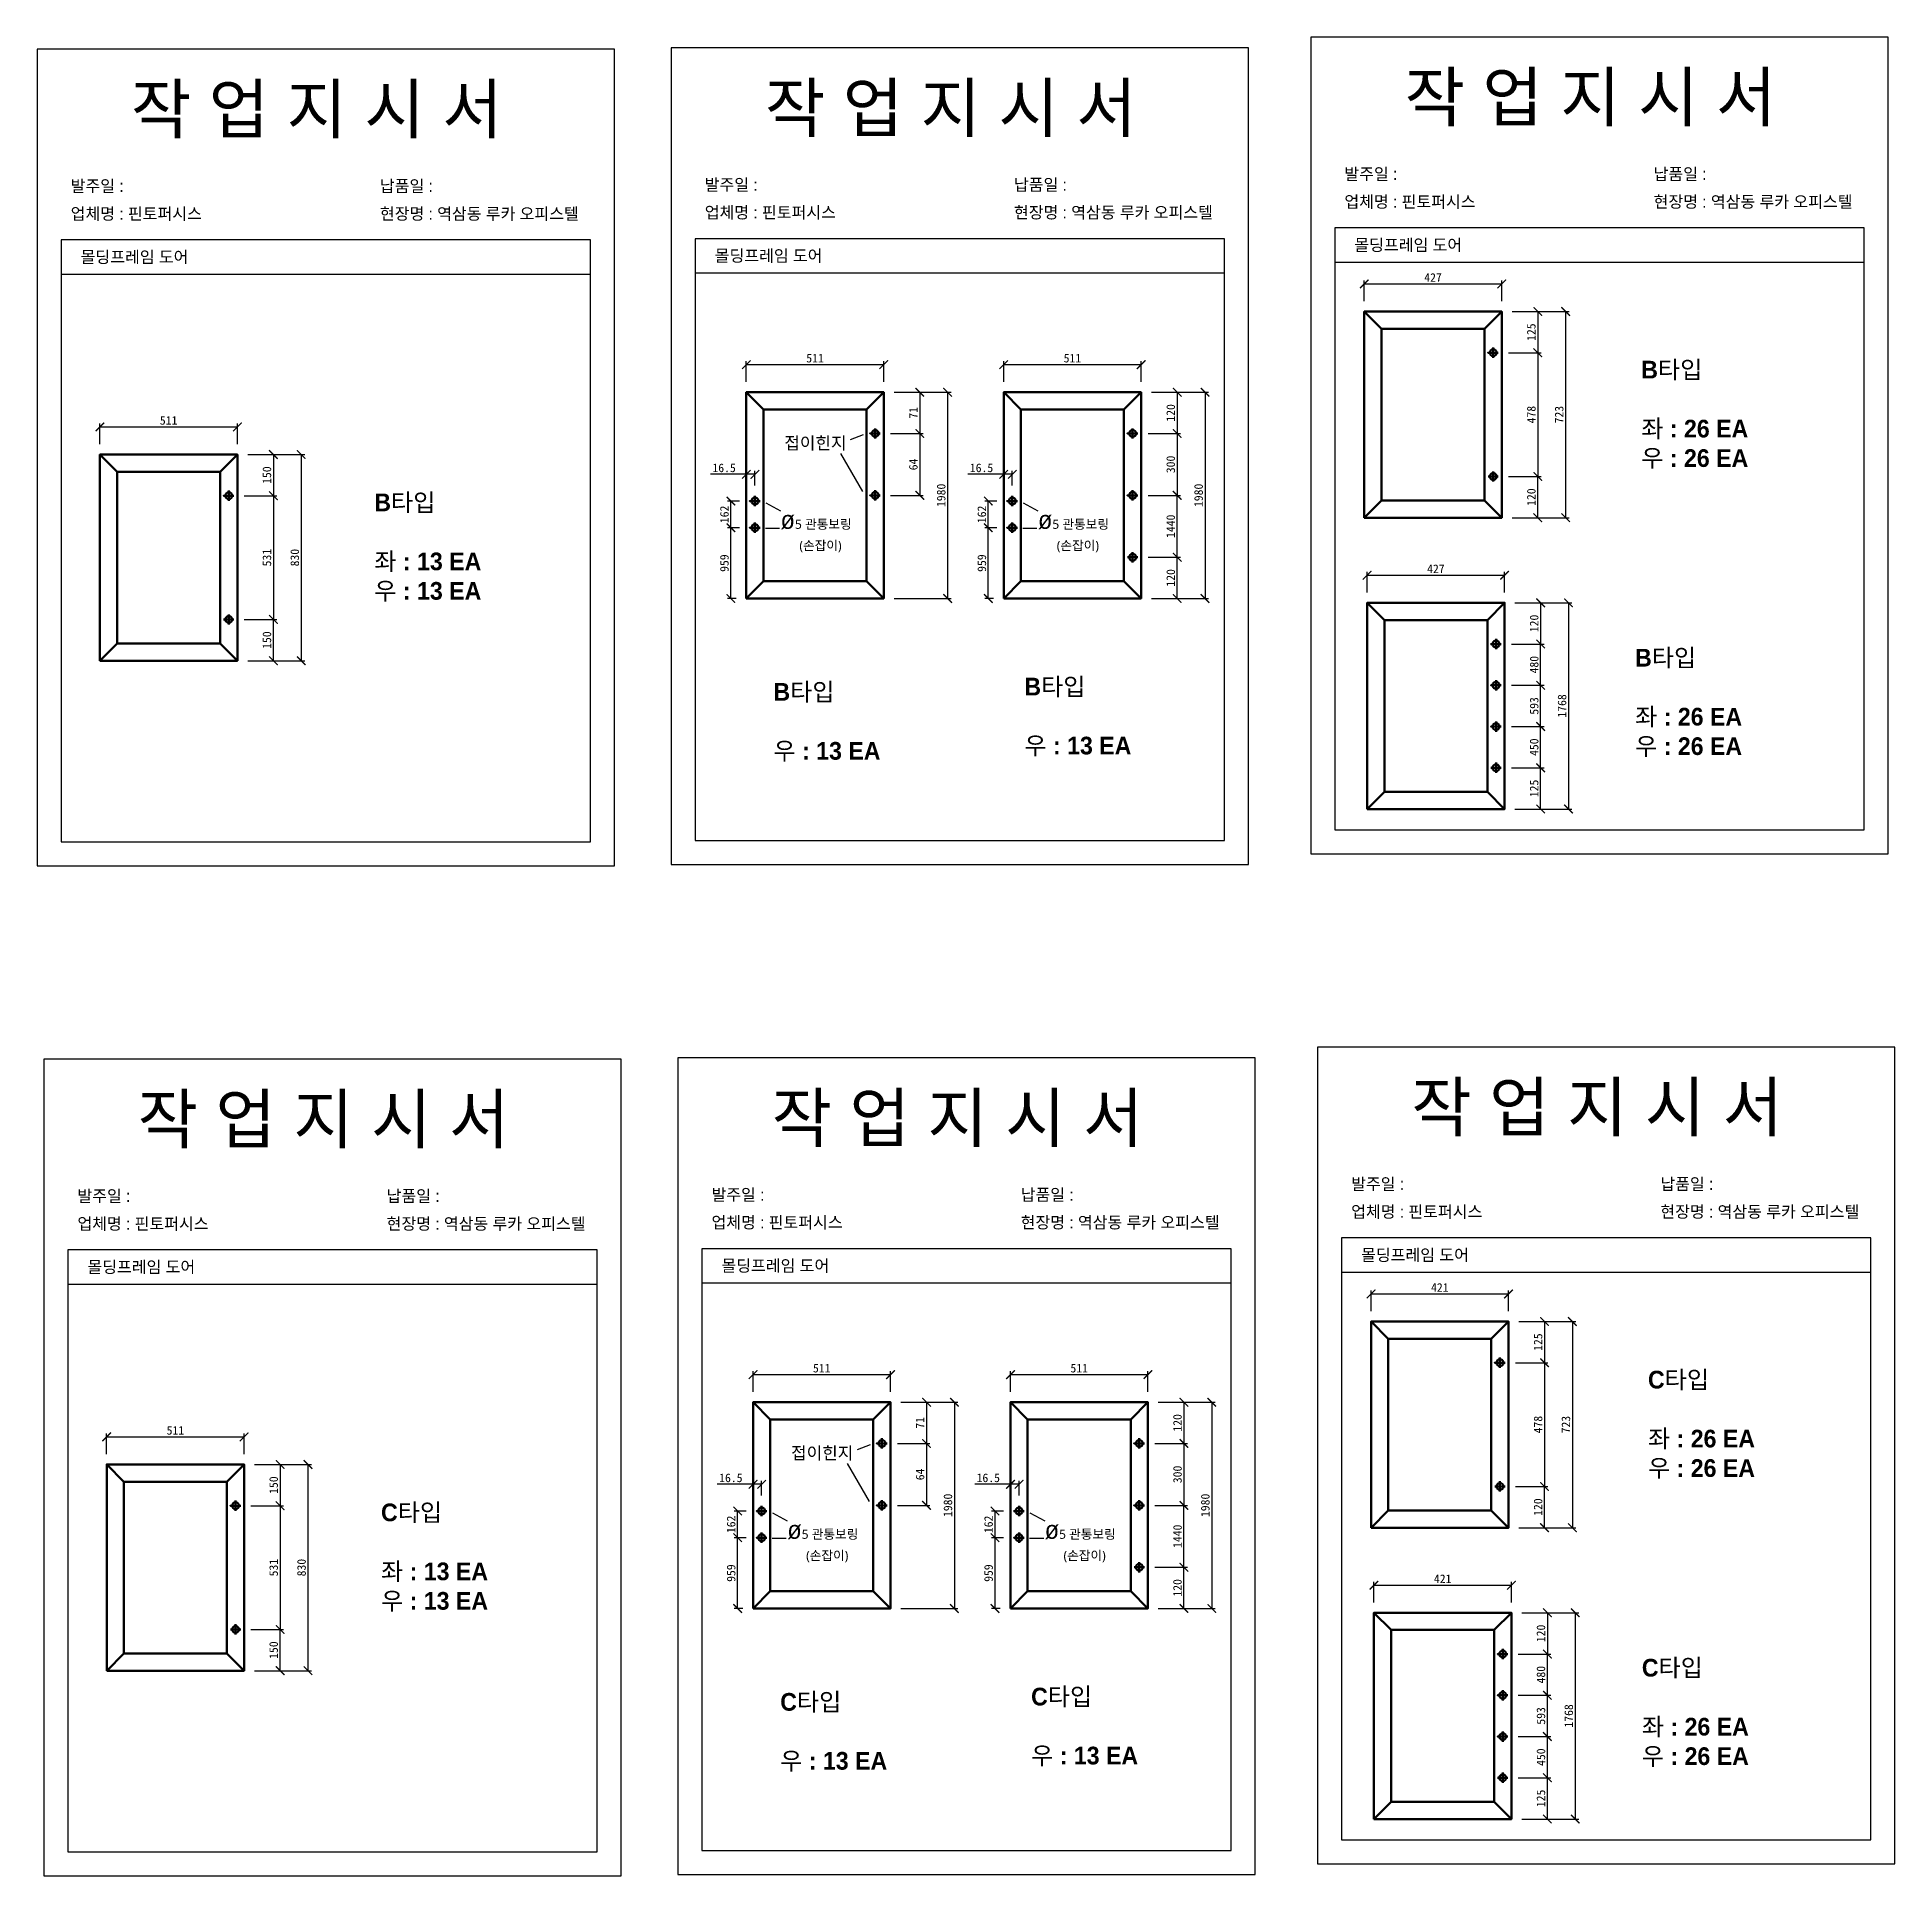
# Model space of a CAD drawing. Header units: millimetres. Extents: x -44117 to 256353, y -2095463 to 65325.
# Drawn here: x 5718 to 11124, y -18639 to -13290 of the extents above; entities that cross this region are included whole.
import ezdxf

# ---------------------------------------------------------------- set-up
doc = ezdxf.new("R2010")
doc.units = ezdxf.units.MM
doc.header["$LTSCALE"] = 10
doc.layers.add('Layer1', color=7, linetype='Continuous', lineweight=70)
doc.dimstyles.new('ISO-25', dxfattribs={"dimtxt": 2.5, "dimasz": 2.5, "dimexe": 1, "dimexo": 1, "dimtad": 1, "dimtxsty": 'Standard', "dimblk": 'ARCHTICK', "dimcen": 2.5, "dimadec": 0, "dimazin": 0, "dimtfac": 1, "dimtmove": 0, "dimatfit": 3, "dimfxl": 0, "dimarcsym": 0})

msp = doc.modelspace()

# ---------------------------------------------------------------- texts
at = {"attachment_point": 1}
for s, heights, insert, char_height in [('{\\fGulim|b0|i0|c129|p50;작 업 지 시 서}', [-155.84554], (7835.6722, -13425.3818), 140), ('{\\fGulim|b0|i0|c129|p50;작 업 지 시 서}', [-155.84554], (9697.36501, -13394.19691), 140), ('{\\fGulim|b0|i0|c129|p50;작 업 지 시 서}', [-155.84554], (5990.31731, -13429.119), 140), ('{\\fGulim|b0|i0|c129|p50;발주일 :}', [-38.18216], (9522.15566, -13670.91733), 34.3), ('{\\fGulim|b0|i0|c129|p50;납품일 :}', [-37.67976], (10422.13364, -13670.91733), 34.3), ('{\\fGulim|b0|i0|c129|p50;발주일 :}', [-38.18216], (5815.10795, -13705.83942), 34.3), ('{\\fGulim|b0|i0|c129|p50;납품일 :}', [-37.67976], (6715.08593, -13705.83942), 34.3), ('{\\fGulim|b0|i0|c129|p50;발주일 :}', [-38.18216], (7660.46285, -13702.10222), 34.3), ('{\\fGulim|b0|i0|c129|p50;납품일 :}', [-37.67976], (8560.44083, -13702.10222), 34.3), ('{\\fGulim|b0|i0|c129|p50;업체명 : 핀토퍼시스}', [-38.2735], (5815.10795, -13786.49559), 34.3), ('{\\fGulim|b0|i0|c129|p50;현장명 : 역삼동 루카 오피스텔}', [-38.31917], (6715.08593, -13786.49559), 34.3), ('{\\fGulim|b0|i0|c129|p50;업체명 : 핀토퍼시스}', [-38.2735], (7660.46285, -13782.7584), 34.3), ('{\\fGulim|b0|i0|c129|p50;현장명 : 역삼동 루카 오피스텔}', [-38.31917], (8560.44083, -13782.7584), 34.3), ('{\\fGulim|b0|i0|c129|p50;업체명 : 핀토퍼시스}', [-38.2735], (9522.15566, -13751.57351), 34.3), ('{\\fGulim|b0|i0|c129|p50;현장명 : 역삼동 루카 오피스텔}', [-38.31917], (10422.13364, -13751.57351), 34.3), ('{\\fGulim|b0|i0|c129|p50;몰딩프레임 도어}', [-38.31917], (9551.11825, -13877.44208), 34.3), ('{\\fGulim|b0|i0|c129|p50;몰딩프레임 도어}', [-38.31917], (5844.07054, -13912.36417), 34.3), ('{\\fGulim|b0|i0|c129|p50;몰딩프레임 도어}', [-38.31917], (7689.42543, -13908.62697), 34.3), ('{\\fGulim|b1|i0|c129|p50;B타입\\P\\P좌 : 26 EA\\P우 : 26 EA}', [-318.15972], (10386.08942, -14231.59182), 51.45), ('{\\fGulim|b1|i0|c129|p50;접이힌지}', [-40.01667], (7892.20259, -14452.78578), 36.015), ('{\\fGulim|b1|i0|c129|p50;B타입\\P\\P좌 : 13 EA\\P우 : 13 EA}', [-318.15972], (6698.76715, -14617.85975), 51.45), ('{\\fDotum|b0|i0|c129|p50;\\H1.4583x;ø\\fMalgun Gothic|b0|i0|c129|p50;\\H0.51429x;5 관통보링\\P      (손잡이)}', [-120.25513], (7881.09591, -14667.88256), 36.015), ('{\\fDotum|b0|i0|c129|p50;\\H1.4583x;ø\\fMalgun Gothic|b0|i0|c129|p50;\\H0.51429x;5 관통보링\\P      (손잡이)}', [-120.25513], (8630.22887, -14667.88256), 36.015), ('{\\fGulim|b1|i0|c129|p50;B타입\\P\\P좌 : 26 EA\\P우 : 26 EA}', [-318.15972], (10368.19328, -15069.70996), 51.45), ('{\\fGulim|b1|i0|c129|p50;B타입\\P\\P우 : 13 EA}', [-230.09583], (7860.49794, -15169.06793), 51.45), ('{\\fGulim|b1|i0|c129|p50;B타입\\P\\P우 : 13 EA}', [-230.09583], (8590.72872, -15153.75656), 51.45), ('{\\fGulim|b0|i0|c129|p50;작 업 지 시 서}', [-155.84554], (9716.9818, -16332.60152), 140), ('{\\fGulim|b0|i0|c129|p50;작 업 지 시 서}', [-155.84554], (6009.9341, -16367.52361), 140), ('{\\fGulim|b0|i0|c129|p50;작 업 지 시 서}', [-155.84554], (7855.28899, -16363.78641), 140), ('{\\fGulim|b0|i0|c129|p50;발주일 :}', [-38.18216], (5834.72474, -16644.24403), 34.3), ('{\\fGulim|b0|i0|c129|p50;납품일 :}', [-37.67976], (6734.70272, -16644.24403), 34.3), ('{\\fGulim|b0|i0|c129|p50;발주일 :}', [-38.18216], (7680.07964, -16640.50683), 34.3), ('{\\fGulim|b0|i0|c129|p50;납품일 :}', [-37.67976], (8580.05762, -16640.50683), 34.3), ('{\\fGulim|b0|i0|c129|p50;발주일 :}', [-38.18216], (9541.77245, -16609.32194), 34.3), ('{\\fGulim|b0|i0|c129|p50;납품일 :}', [-37.67976], (10441.75043, -16609.32194), 34.3), ('{\\fGulim|b0|i0|c129|p50;업체명 : 핀토퍼시스}', [-38.2735], (9541.77245, -16689.97812), 34.3), ('{\\fGulim|b0|i0|c129|p50;현장명 : 역삼동 루카 오피스텔}', [-38.31917], (10441.75043, -16689.97812), 34.3), ('{\\fGulim|b0|i0|c129|p50;업체명 : 핀토퍼시스}', [-38.2735], (5834.72474, -16724.90021), 34.3), ('{\\fGulim|b0|i0|c129|p50;현장명 : 역삼동 루카 오피스텔}', [-38.31917], (6734.70272, -16724.90021), 34.3), ('{\\fGulim|b0|i0|c129|p50;업체명 : 핀토퍼시스}', [-38.2735], (7680.07964, -16721.16301), 34.3), ('{\\fGulim|b0|i0|c129|p50;현장명 : 역삼동 루카 오피스텔}', [-38.31917], (8580.05762, -16721.16301), 34.3), ('{\\fGulim|b0|i0|c129|p50;몰딩프레임 도어}', [-38.31917], (9570.73504, -16815.8467), 34.3), ('{\\fGulim|b0|i0|c129|p50;몰딩프레임 도어}', [-38.31917], (5863.68733, -16850.76878), 34.3), ('{\\fGulim|b0|i0|c129|p50;몰딩프레임 도어}', [-38.31917], (7709.04222, -16847.03159), 34.3), ('{\\fGulim|b1|i0|c129|p50;C타입\\P\\P좌 : 26 EA\\P우 : 26 EA}', [-318.15972], (10405.70621, -17169.99643), 51.45), ('{\\fGulim|b1|i0|c129|p50;접이힌지}', [-40.01667], (7911.81938, -17391.1904), 36.015), ('{\\fGulim|b1|i0|c129|p50;C타입\\P\\P좌 : 13 EA\\P우 : 13 EA}', [-318.15972], (6718.38394, -17556.26437), 51.45), ('{\\fDotum|b0|i0|c129|p50;\\H1.4583x;ø\\fMalgun Gothic|b0|i0|c129|p50;\\H0.51429x;5 관통보링\\P      (손잡이)}', [-120.25513], (7900.7127, -17606.28717), 36.015), ('{\\fDotum|b0|i0|c129|p50;\\H1.4583x;ø\\fMalgun Gothic|b0|i0|c129|p50;\\H0.51429x;5 관통보링\\P      (손잡이)}', [-120.25513], (8649.84566, -17606.28717), 36.015), ('{\\fGulim|b1|i0|c129|p50;C타입\\P\\P좌 : 26 EA\\P우 : 26 EA}', [-318.15972], (10387.81007, -18008.11458), 51.45), ('{\\fGulim|b1|i0|c129|p50;C타입\\P\\P우 : 13 EA}', [-230.09583], (7880.11473, -18107.47254), 51.45), ('{\\fGulim|b1|i0|c129|p50;C타입\\P\\P우 : 13 EA}', [-230.09583], (8610.34551, -18092.16117), 51.45)]:
    msp.add_mtext_dynamic_manual_height_columns(s, width=3307.3198183, gutter_width=12.5, heights=heights, dxfattribs=dict(at, insert=insert, char_height=char_height))

# ---------------------------------------------------------------- blocks, each defined once
blk = doc.blocks.new('_ArchTick')
at = {"color": 0, "linetype": 'ByBlock', "const_width": 0.15}
blk.add_lwpolyline([(-0.5, -0.5), (0.5, 0.5)], dxfattribs=at)
blk = doc.blocks.new('*D504')
at = {"color": 0, "lineweight": -2}
for p, q in [((5900.2, -14474.2), (5900.2, -14414)), ((5900.2, -14424), (6300.2, -14424)), ((6300.2, -14474.2), (6300.2, -14414))]:
    blk.add_line(p, q, dxfattribs=at)
at = {"layer": 'Defpoints', "color": 0}
for p in [(6300.2, -14424), (5900.2, -14504.2), (6300.2, -14504.2)]:
    blk.add_point(p, dxfattribs=at)
at = {"color": 0, "lineweight": -2, "xscale": 25, "yscale": 25, "zscale": 25, "rotation": 180}
blk.add_blockref('_ArchTick', (5900.2, -14424), dxfattribs=at)
at = {"color": 0, "lineweight": -2, "xscale": 25, "yscale": 25, "zscale": 25}
blk.add_blockref('_ArchTick', (6300.2, -14424), dxfattribs=at)
at = {"color": 0, "insert": (6100.2, -14405.2), "char_height": 25, "attachment_point": 5}
blk.add_mtext('511', dxfattribs=at)
blk = doc.blocks.new('*D505')
at = {"color": 0, "lineweight": -2}
for p, q in [((6320.2, -14984.2), (6415.1, -14984.2)), ((6405.1, -15104.2), (6405.1, -14984.2)), ((6330.2, -15104.2), (6415.1, -15104.2))]:
    blk.add_line(p, q, dxfattribs=at)
at = {"layer": 'Defpoints', "color": 0}
for p in [(6290.2, -14984.2), (6405.1, -14984.2), (6300.2, -15104.2)]:
    blk.add_point(p, dxfattribs=at)
at = {"color": 0, "lineweight": -2, "xscale": 25, "yscale": 25, "zscale": 25}
for p, rotation in [((6405.1, -14984.2), 90), ((6405.1, -15104.2), 270)]:
    blk.add_blockref('_ArchTick', p, dxfattribs=dict(at, rotation=rotation))
at = {"color": 0, "insert": (6386.3, -15044.2), "char_height": 25, "attachment_point": 5, "rotation": 90}
blk.add_mtext('150', dxfattribs=at)
blk = doc.blocks.new('*D502')
at = {"color": 0, "lineweight": -2}
for p, q in [((6330.2, -14504.2), (6415.1, -14504.2)), ((6405.1, -14504.2), (6405.1, -14624.2)), ((6320.2, -14624.2), (6415.1, -14624.2))]:
    blk.add_line(p, q, dxfattribs=at)
at = {"layer": 'Defpoints', "color": 0}
for p in [(6300.2, -14504.2), (6290.2, -14624.2), (6405.1, -14624.2)]:
    blk.add_point(p, dxfattribs=at)
at = {"color": 0, "lineweight": -2, "xscale": 25, "yscale": 25, "zscale": 25}
for p, rotation in [((6405.1, -14504.2), 90), ((6405.1, -14624.2), 270)]:
    blk.add_blockref('_ArchTick', p, dxfattribs=dict(at, rotation=rotation))
at = {"color": 0, "insert": (6386.3, -14564.2), "char_height": 25, "attachment_point": 5, "rotation": 90}
blk.add_mtext('150', dxfattribs=at)
blk = doc.blocks.new('*D503')
at = {"color": 0, "lineweight": -2}
for p, q in [((6330.2, -14504.2), (6496.1, -14504.2)), ((6486.1, -14504.2), (6486.1, -15104.2)), ((6330.2, -15104.2), (6496.1, -15104.2))]:
    blk.add_line(p, q, dxfattribs=at)
at = {"layer": 'Defpoints', "color": 0}
for p in [(6300.2, -14504.2), (6300.2, -15104.2), (6486.1, -15104.2)]:
    blk.add_point(p, dxfattribs=at)
at = {"color": 0, "lineweight": -2, "xscale": 25, "yscale": 25, "zscale": 25}
for p, rotation in [((6486.1, -14504.2), 90), ((6486.1, -15104.2), 270)]:
    blk.add_blockref('_ArchTick', p, dxfattribs=dict(at, rotation=rotation))
at = {"color": 0, "insert": (6467.4, -14804.2), "char_height": 25, "attachment_point": 5, "rotation": 90}
blk.add_mtext('830', dxfattribs=at)
blk = doc.blocks.new('*D506')
at = {"color": 0, "lineweight": -2}
for p, q in [((6320.2, -14624.2), (6415.1, -14624.2)), ((6405.1, -14624.2), (6405.1, -14984.2)), ((6320.2, -14984.2), (6415.1, -14984.2))]:
    blk.add_line(p, q, dxfattribs=at)
at = {"layer": 'Defpoints', "color": 0}
for p in [(6290.2, -14624.2), (6290.2, -14984.2), (6405.1, -14984.2)]:
    blk.add_point(p, dxfattribs=at)
at = {"color": 0, "lineweight": -2, "xscale": 25, "yscale": 25, "zscale": 25}
for p, rotation in [((6405.1, -14624.2), 90), ((6405.1, -14984.2), 270)]:
    blk.add_blockref('_ArchTick', p, dxfattribs=dict(at, rotation=rotation))
at = {"color": 0, "insert": (6386.3, -14804.2), "char_height": 25, "attachment_point": 5, "rotation": 90}
blk.add_mtext('531', dxfattribs=at)
blk = doc.blocks.new('*D510')
at = {"color": 0, "lineweight": -2}
for p, q in [((7781.5, -14293.1), (7781.5, -14232.8)), ((7781.5, -14242.8), (8181.5, -14242.8)), ((8181.5, -14293.1), (8181.5, -14232.8))]:
    blk.add_line(p, q, dxfattribs=at)
at = {"layer": 'Defpoints', "color": 0}
for p in [(8181.5, -14242.8), (7781.5, -14323.1), (8181.5, -14323.1)]:
    blk.add_point(p, dxfattribs=at)
at = {"color": 0, "lineweight": -2, "xscale": 25, "yscale": 25, "zscale": 25, "rotation": 180}
blk.add_blockref('_ArchTick', (7781.5, -14242.8), dxfattribs=at)
at = {"color": 0, "lineweight": -2, "xscale": 25, "yscale": 25, "zscale": 25}
blk.add_blockref('_ArchTick', (8181.5, -14242.8), dxfattribs=at)
at = {"color": 0, "insert": (7981.5, -14224.1), "char_height": 25, "attachment_point": 5}
blk.add_mtext('511', dxfattribs=at)
blk = doc.blocks.new('*D507')
at = {"color": 0, "lineweight": -2}
for p, q in [((8211.5, -14323.1), (8296.4, -14323.1)), ((8286.4, -14323.1), (8286.4, -14443.1)), ((8201.5, -14443.1), (8296.4, -14443.1))]:
    blk.add_line(p, q, dxfattribs=at)
at = {"layer": 'Defpoints', "color": 0}
for p in [(8181.5, -14323.1), (8171.5, -14443.1), (8286.4, -14443.1)]:
    blk.add_point(p, dxfattribs=at)
at = {"color": 0, "lineweight": -2, "xscale": 25, "yscale": 25, "zscale": 25}
for p, rotation in [((8286.4, -14323.1), 90), ((8286.4, -14443.1), 270)]:
    blk.add_blockref('_ArchTick', p, dxfattribs=dict(at, rotation=rotation))
at = {"color": 0, "insert": (8267.6, -14383.1), "char_height": 25, "attachment_point": 5, "rotation": 90}
blk.add_mtext('71', dxfattribs=at)
blk = doc.blocks.new('*D508')
at = {"color": 0, "lineweight": -2}
for p, q in [((8211.5, -14323.1), (8377.4, -14323.1)), ((8367.4, -14323.1), (8367.4, -14923.1)), ((8211.5, -14923.1), (8377.4, -14923.1))]:
    blk.add_line(p, q, dxfattribs=at)
at = {"layer": 'Defpoints', "color": 0}
for p in [(8181.5, -14323.1), (8181.5, -14923.1), (8367.4, -14923.1)]:
    blk.add_point(p, dxfattribs=at)
at = {"color": 0, "lineweight": -2, "xscale": 25, "yscale": 25, "zscale": 25}
for p, rotation in [((8367.4, -14323.1), 90), ((8367.4, -14923.1), 270)]:
    blk.add_blockref('_ArchTick', p, dxfattribs=dict(at, rotation=rotation))
at = {"color": 0, "insert": (8348.7, -14623.1), "char_height": 25, "attachment_point": 5, "rotation": 90}
blk.add_mtext('1980', dxfattribs=at)
blk = doc.blocks.new('*D509')
at = {"color": 0, "lineweight": -2}
for p, q in [((8201.5, -14443.1), (8296.4, -14443.1)), ((8286.4, -14443.1), (8286.4, -14623.1)), ((8201.5, -14623.1), (8296.4, -14623.1))]:
    blk.add_line(p, q, dxfattribs=at)
at = {"layer": 'Defpoints', "color": 0}
for p in [(8171.5, -14443.1), (8171.5, -14623.1), (8286.4, -14623.1)]:
    blk.add_point(p, dxfattribs=at)
at = {"color": 0, "lineweight": -2, "xscale": 25, "yscale": 25, "zscale": 25}
for p, rotation in [((8286.4, -14443.1), 90), ((8286.4, -14623.1), 270)]:
    blk.add_blockref('_ArchTick', p, dxfattribs=dict(at, rotation=rotation))
at = {"color": 0, "insert": (8267.6, -14533.1), "char_height": 25, "attachment_point": 5, "rotation": 90}
blk.add_mtext('64', dxfattribs=at)
blk = doc.blocks.new('*D511')
at = {"color": 0, "lineweight": -2}
for p, q in [((7761.5, -14717.2), (7726.6, -14717.2)), ((7736.6, -14923.1), (7736.6, -14717.2)), ((7751.5, -14923.1), (7726.6, -14923.1))]:
    blk.add_line(p, q, dxfattribs=at)
at = {"layer": 'Defpoints', "color": 0}
for p in [(7736.6, -14717.2), (7791.5, -14717.2), (7781.5, -14923.1)]:
    blk.add_point(p, dxfattribs=at)
at = {"color": 0, "lineweight": -2, "xscale": 25, "yscale": 25, "zscale": 25}
for p, rotation in [((7736.6, -14717.2), 90), ((7736.6, -14923.1), 270)]:
    blk.add_blockref('_ArchTick', p, dxfattribs=dict(at, rotation=rotation))
at = {"color": 0, "insert": (7717.8, -14820.2), "char_height": 25, "attachment_point": 5, "rotation": 90}
blk.add_mtext('959', dxfattribs=at)
blk = doc.blocks.new('*D512')
at = {"color": 0, "lineweight": -2}
for p, q in [((7761.5, -14639.6), (7726.6, -14639.6)), ((7736.6, -14717.2), (7736.6, -14639.6)), ((7761.5, -14717.2), (7726.6, -14717.2))]:
    blk.add_line(p, q, dxfattribs=at)
at = {"layer": 'Defpoints', "color": 0}
for p in [(7736.6, -14639.6), (7791.5, -14639.6), (7791.5, -14717.2)]:
    blk.add_point(p, dxfattribs=at)
at = {"color": 0, "lineweight": -2, "xscale": 25, "yscale": 25, "zscale": 25}
for p, rotation in [((7736.6, -14639.6), 90), ((7736.6, -14717.2), 270)]:
    blk.add_blockref('_ArchTick', p, dxfattribs=dict(at, rotation=rotation))
at = {"color": 0, "insert": (7717.8, -14678.4), "char_height": 25, "attachment_point": 5, "rotation": 90}
blk.add_mtext('162', dxfattribs=at)
blk = doc.blocks.new('*D513')
at = {"color": 0, "lineweight": -2}
for p, q in [((7781.5, -14561.9), (7677.3, -14561.9)), ((7781.5, -14594.6), (7781.5, -14551.9)), ((7806.5, -14561.9), (7781.5, -14561.9)), ((7806.5, -14594.6), (7806.5, -14551.9))]:
    blk.add_line(p, q, dxfattribs=at)
at = {"layer": 'Defpoints', "color": 0}
for p in [(7781.5, -14561.9), (7781.5, -14624.6), (7806.5, -14624.6)]:
    blk.add_point(p, dxfattribs=at)
at = {"color": 0, "lineweight": -2, "xscale": 25, "yscale": 25, "zscale": 25, "rotation": 180}
blk.add_blockref('_ArchTick', (7781.5, -14561.9), dxfattribs=at)
at = {"color": 0, "lineweight": -2, "xscale": 25, "yscale": 25, "zscale": 25}
blk.add_blockref('_ArchTick', (7806.5, -14561.9), dxfattribs=at)
at = {"color": 0, "insert": (7716.9, -14543.2), "char_height": 25, "attachment_point": 5}
blk.add_mtext('16.5', dxfattribs=at)
blk = doc.blocks.new('*D520')
at = {"color": 0, "lineweight": -2}
for p, q in [((8530.6, -14293.1), (8530.6, -14232.8)), ((8530.6, -14242.8), (8930.6, -14242.8)), ((8930.6, -14293.1), (8930.6, -14232.8))]:
    blk.add_line(p, q, dxfattribs=at)
at = {"layer": 'Defpoints', "color": 0}
for p in [(8930.6, -14242.8), (8530.6, -14323.1), (8930.6, -14323.1)]:
    blk.add_point(p, dxfattribs=at)
at = {"color": 0, "lineweight": -2, "xscale": 25, "yscale": 25, "zscale": 25, "rotation": 180}
blk.add_blockref('_ArchTick', (8530.6, -14242.8), dxfattribs=at)
at = {"color": 0, "lineweight": -2, "xscale": 25, "yscale": 25, "zscale": 25}
blk.add_blockref('_ArchTick', (8930.6, -14242.8), dxfattribs=at)
at = {"color": 0, "insert": (8730.6, -14224.1), "char_height": 25, "attachment_point": 5}
blk.add_mtext('511', dxfattribs=at)
blk = doc.blocks.new('*D514')
at = {"color": 0, "lineweight": -2}
for p, q in [((8960.6, -14323.1), (9045.5, -14323.1)), ((9035.5, -14323.1), (9035.5, -14443.1)), ((8950.6, -14443.1), (9045.5, -14443.1))]:
    blk.add_line(p, q, dxfattribs=at)
at = {"layer": 'Defpoints', "color": 0}
for p in [(8930.6, -14323.1), (8920.6, -14443.1), (9035.5, -14443.1)]:
    blk.add_point(p, dxfattribs=at)
at = {"color": 0, "lineweight": -2, "xscale": 25, "yscale": 25, "zscale": 25}
for p, rotation in [((9035.5, -14323.1), 90), ((9035.5, -14443.1), 270)]:
    blk.add_blockref('_ArchTick', p, dxfattribs=dict(at, rotation=rotation))
at = {"color": 0, "insert": (9016.7, -14383.1), "char_height": 25, "attachment_point": 5, "rotation": 90}
blk.add_mtext('120', dxfattribs=at)
blk = doc.blocks.new('*D515')
at = {"color": 0, "lineweight": -2}
for p, q in [((8960.6, -14323.1), (9126.6, -14323.1)), ((9116.6, -14323.1), (9116.6, -14923.1)), ((8960.6, -14923.1), (9126.6, -14923.1))]:
    blk.add_line(p, q, dxfattribs=at)
at = {"layer": 'Defpoints', "color": 0}
for p in [(8930.6, -14323.1), (8930.6, -14923.1), (9116.6, -14923.1)]:
    blk.add_point(p, dxfattribs=at)
at = {"color": 0, "lineweight": -2, "xscale": 25, "yscale": 25, "zscale": 25}
for p, rotation in [((9116.6, -14323.1), 90), ((9116.6, -14923.1), 270)]:
    blk.add_blockref('_ArchTick', p, dxfattribs=dict(at, rotation=rotation))
at = {"color": 0, "insert": (9097.8, -14623.1), "char_height": 25, "attachment_point": 5, "rotation": 90}
blk.add_mtext('1980', dxfattribs=at)
blk = doc.blocks.new('*D516')
at = {"color": 0, "lineweight": -2}
for p, q in [((8950.6, -14443.1), (9045.5, -14443.1)), ((9035.5, -14443.1), (9035.5, -14623.1)), ((8950.6, -14623.1), (9045.5, -14623.1))]:
    blk.add_line(p, q, dxfattribs=at)
at = {"layer": 'Defpoints', "color": 0}
for p in [(8920.6, -14443.1), (8920.6, -14623.1), (9035.5, -14623.1)]:
    blk.add_point(p, dxfattribs=at)
at = {"color": 0, "lineweight": -2, "xscale": 25, "yscale": 25, "zscale": 25}
for p, rotation in [((9035.5, -14443.1), 90), ((9035.5, -14623.1), 270)]:
    blk.add_blockref('_ArchTick', p, dxfattribs=dict(at, rotation=rotation))
at = {"color": 0, "insert": (9016.7, -14533.1), "char_height": 25, "attachment_point": 5, "rotation": 90}
blk.add_mtext('300', dxfattribs=at)
blk = doc.blocks.new('*D517')
at = {"color": 0, "lineweight": -2}
for p, q in [((8510.6, -14717.2), (8475.7, -14717.2)), ((8485.7, -14923.1), (8485.7, -14717.2)), ((8500.6, -14923.1), (8475.7, -14923.1))]:
    blk.add_line(p, q, dxfattribs=at)
at = {"layer": 'Defpoints', "color": 0}
for p in [(8485.7, -14717.2), (8540.6, -14717.2), (8530.6, -14923.1)]:
    blk.add_point(p, dxfattribs=at)
at = {"color": 0, "lineweight": -2, "xscale": 25, "yscale": 25, "zscale": 25}
for p, rotation in [((8485.7, -14717.2), 90), ((8485.7, -14923.1), 270)]:
    blk.add_blockref('_ArchTick', p, dxfattribs=dict(at, rotation=rotation))
at = {"color": 0, "insert": (8467, -14820.2), "char_height": 25, "attachment_point": 5, "rotation": 90}
blk.add_mtext('959', dxfattribs=at)
blk = doc.blocks.new('*D518')
at = {"color": 0, "lineweight": -2}
for p, q in [((8510.6, -14639.6), (8475.7, -14639.6)), ((8485.7, -14717.2), (8485.7, -14639.6)), ((8510.6, -14717.2), (8475.7, -14717.2))]:
    blk.add_line(p, q, dxfattribs=at)
at = {"layer": 'Defpoints', "color": 0}
for p in [(8485.7, -14639.6), (8540.6, -14639.6), (8540.6, -14717.2)]:
    blk.add_point(p, dxfattribs=at)
at = {"color": 0, "lineweight": -2, "xscale": 25, "yscale": 25, "zscale": 25}
for p, rotation in [((8485.7, -14639.6), 90), ((8485.7, -14717.2), 270)]:
    blk.add_blockref('_ArchTick', p, dxfattribs=dict(at, rotation=rotation))
at = {"color": 0, "insert": (8467, -14678.4), "char_height": 25, "attachment_point": 5, "rotation": 90}
blk.add_mtext('162', dxfattribs=at)
blk = doc.blocks.new('*D519')
at = {"color": 0, "lineweight": -2}
for p, q in [((8530.6, -14561.9), (8426.5, -14561.9)), ((8530.6, -14594.6), (8530.6, -14551.9)), ((8555.6, -14561.9), (8530.6, -14561.9)), ((8555.6, -14594.6), (8555.6, -14551.9))]:
    blk.add_line(p, q, dxfattribs=at)
at = {"layer": 'Defpoints', "color": 0}
for p in [(8530.6, -14561.9), (8530.6, -14624.6), (8555.6, -14624.6)]:
    blk.add_point(p, dxfattribs=at)
at = {"color": 0, "lineweight": -2, "xscale": 25, "yscale": 25, "zscale": 25, "rotation": 180}
blk.add_blockref('_ArchTick', (8530.6, -14561.9), dxfattribs=at)
at = {"color": 0, "lineweight": -2, "xscale": 25, "yscale": 25, "zscale": 25}
blk.add_blockref('_ArchTick', (8555.6, -14561.9), dxfattribs=at)
at = {"color": 0, "insert": (8466.1, -14543.2), "char_height": 25, "attachment_point": 5}
blk.add_mtext('16.5', dxfattribs=at)
blk = doc.blocks.new('*D522')
at = {"color": 0, "lineweight": -2}
for p, q in [((8950.6, -14803.1), (9045.5, -14803.1)), ((9035.5, -14923.1), (9035.5, -14803.1)), ((8960.6, -14923.1), (9045.5, -14923.1))]:
    blk.add_line(p, q, dxfattribs=at)
at = {"layer": 'Defpoints', "color": 0}
for p in [(8920.6, -14803.1), (9035.5, -14803.1), (8930.6, -14923.1)]:
    blk.add_point(p, dxfattribs=at)
at = {"color": 0, "lineweight": -2, "xscale": 25, "yscale": 25, "zscale": 25}
for p, rotation in [((9035.5, -14803.1), 90), ((9035.5, -14923.1), 270)]:
    blk.add_blockref('_ArchTick', p, dxfattribs=dict(at, rotation=rotation))
at = {"color": 0, "insert": (9016.7, -14863.1), "char_height": 25, "attachment_point": 5, "rotation": 90}
blk.add_mtext('120', dxfattribs=at)
blk = doc.blocks.new('*D521')
at = {"color": 0, "lineweight": -2}
for p, q in [((8950.6, -14623.1), (9045.5, -14623.1)), ((9035.5, -14803.1), (9035.5, -14623.1)), ((8950.6, -14803.1), (9045.5, -14803.1))]:
    blk.add_line(p, q, dxfattribs=at)
at = {"layer": 'Defpoints', "color": 0}
for p in [(8920.6, -14623.1), (9035.5, -14623.1), (8920.6, -14803.1)]:
    blk.add_point(p, dxfattribs=at)
at = {"color": 0, "lineweight": -2, "xscale": 25, "yscale": 25, "zscale": 25}
for p, rotation in [((9035.5, -14623.1), 90), ((9035.5, -14803.1), 270)]:
    blk.add_blockref('_ArchTick', p, dxfattribs=dict(at, rotation=rotation))
at = {"color": 0, "insert": (9016.7, -14713.1), "char_height": 25, "attachment_point": 5, "rotation": 90}
blk.add_mtext('1440', dxfattribs=at)
blk = doc.blocks.new('*D525')
at = {"color": 0, "lineweight": -2}
for p, q in [((9580.1, -14058.2), (9580.1, -13997.9)), ((9980.1, -14058.2), (9980.1, -13997.9)), ((9580.1, -14007.9), (9980.1, -14007.9))]:
    blk.add_line(p, q, dxfattribs=at)
at = {"layer": 'Defpoints', "color": 0}
for p in [(9980.1, -14007.9), (9580.1, -14088.2), (9980.1, -14088.2)]:
    blk.add_point(p, dxfattribs=at)
at = {"color": 0, "lineweight": -2, "xscale": 25, "yscale": 25, "zscale": 25, "rotation": 180}
blk.add_blockref('_ArchTick', (9580.1, -14007.9), dxfattribs=at)
at = {"color": 0, "lineweight": -2, "xscale": 25, "yscale": 25, "zscale": 25}
blk.add_blockref('_ArchTick', (9980.1, -14007.9), dxfattribs=at)
at = {"color": 0, "insert": (9780.1, -13989.2), "char_height": 25, "attachment_point": 5}
blk.add_mtext('427', dxfattribs=at)
blk = doc.blocks.new('*D526')
at = {"color": 0, "lineweight": -2}
for p, q in [((10000.1, -14568.2), (10095, -14568.2)), ((10085, -14688.2), (10085, -14568.2)), ((10010.1, -14688.2), (10095, -14688.2))]:
    blk.add_line(p, q, dxfattribs=at)
at = {"layer": 'Defpoints', "color": 0}
for p in [(9970.1, -14568.2), (10085, -14568.2), (9980.1, -14688.2)]:
    blk.add_point(p, dxfattribs=at)
at = {"color": 0, "lineweight": -2, "xscale": 25, "yscale": 25, "zscale": 25}
for p, rotation in [((10085, -14568.2), 90), ((10085, -14688.2), 270)]:
    blk.add_blockref('_ArchTick', p, dxfattribs=dict(at, rotation=rotation))
at = {"color": 0, "insert": (10066.2, -14628.2), "char_height": 25, "attachment_point": 5, "rotation": 90}
blk.add_mtext('120', dxfattribs=at)
blk = doc.blocks.new('*D523')
at = {"color": 0, "lineweight": -2}
for p, q in [((10010.1, -14088.2), (10095, -14088.2)), ((10085, -14088.2), (10085, -14208.2)), ((10000.1, -14208.2), (10095, -14208.2))]:
    blk.add_line(p, q, dxfattribs=at)
at = {"layer": 'Defpoints', "color": 0}
for p in [(9980.1, -14088.2), (9970.1, -14208.2), (10085, -14208.2)]:
    blk.add_point(p, dxfattribs=at)
at = {"color": 0, "lineweight": -2, "xscale": 25, "yscale": 25, "zscale": 25}
for p, rotation in [((10085, -14088.2), 90), ((10085, -14208.2), 270)]:
    blk.add_blockref('_ArchTick', p, dxfattribs=dict(at, rotation=rotation))
at = {"color": 0, "insert": (10066.2, -14148.2), "char_height": 25, "attachment_point": 5, "rotation": 90}
blk.add_mtext('125', dxfattribs=at)
blk = doc.blocks.new('*D524')
at = {"color": 0, "lineweight": -2}
for p, q in [((10010.1, -14088.2), (10176.1, -14088.2)), ((10166.1, -14088.2), (10166.1, -14688.2)), ((10010.1, -14688.2), (10176.1, -14688.2))]:
    blk.add_line(p, q, dxfattribs=at)
at = {"layer": 'Defpoints', "color": 0}
for p in [(9980.1, -14088.2), (9980.1, -14688.2), (10166.1, -14688.2)]:
    blk.add_point(p, dxfattribs=at)
at = {"color": 0, "lineweight": -2, "xscale": 25, "yscale": 25, "zscale": 25}
for p, rotation in [((10166.1, -14088.2), 90), ((10166.1, -14688.2), 270)]:
    blk.add_blockref('_ArchTick', p, dxfattribs=dict(at, rotation=rotation))
at = {"color": 0, "insert": (10147.3, -14388.2), "char_height": 25, "attachment_point": 5, "rotation": 90}
blk.add_mtext('723', dxfattribs=at)
blk = doc.blocks.new('*D527')
at = {"color": 0, "lineweight": -2}
for p, q in [((10000.1, -14208.2), (10095, -14208.2)), ((10085, -14208.2), (10085, -14568.2)), ((10000.1, -14568.2), (10095, -14568.2))]:
    blk.add_line(p, q, dxfattribs=at)
at = {"layer": 'Defpoints', "color": 0}
for p in [(9970.1, -14208.2), (9970.1, -14568.2), (10085, -14568.2)]:
    blk.add_point(p, dxfattribs=at)
at = {"color": 0, "lineweight": -2, "xscale": 25, "yscale": 25, "zscale": 25}
for p, rotation in [((10085, -14208.2), 90), ((10085, -14568.2), 270)]:
    blk.add_blockref('_ArchTick', p, dxfattribs=dict(at, rotation=rotation))
at = {"color": 0, "insert": (10066.2, -14388.2), "char_height": 25, "attachment_point": 5, "rotation": 90}
blk.add_mtext('478', dxfattribs=at)
blk = doc.blocks.new('*D533')
at = {"color": 0, "lineweight": -2}
for p, q in [((9588.4, -14905.7), (9588.4, -14845.5)), ((9588.4, -14855.5), (9988.4, -14855.5)), ((9988.4, -14905.7), (9988.4, -14845.5))]:
    blk.add_line(p, q, dxfattribs=at)
at = {"layer": 'Defpoints', "color": 0}
for p in [(9988.4, -14855.5), (9588.4, -14935.7), (9988.4, -14935.7)]:
    blk.add_point(p, dxfattribs=at)
at = {"color": 0, "lineweight": -2, "xscale": 25, "yscale": 25, "zscale": 25, "rotation": 180}
blk.add_blockref('_ArchTick', (9588.4, -14855.5), dxfattribs=at)
at = {"color": 0, "lineweight": -2, "xscale": 25, "yscale": 25, "zscale": 25}
blk.add_blockref('_ArchTick', (9988.4, -14855.5), dxfattribs=at)
at = {"color": 0, "insert": (9788.4, -14836.7), "char_height": 25, "attachment_point": 5}
blk.add_mtext('427', dxfattribs=at)
blk = doc.blocks.new('*D534')
at = {"color": 0, "lineweight": -2}
for p, q in [((10008.4, -15415.7), (10103.3, -15415.7)), ((10093.3, -15535.7), (10093.3, -15415.7)), ((10018.4, -15535.7), (10103.3, -15535.7))]:
    blk.add_line(p, q, dxfattribs=at)
at = {"layer": 'Defpoints', "color": 0}
for p in [(9978.4, -15415.7), (10093.3, -15415.7), (9988.4, -15535.7)]:
    blk.add_point(p, dxfattribs=at)
at = {"color": 0, "lineweight": -2, "xscale": 25, "yscale": 25, "zscale": 25}
for p, rotation in [((10093.3, -15415.7), 90), ((10093.3, -15535.7), 270)]:
    blk.add_blockref('_ArchTick', p, dxfattribs=dict(at, rotation=rotation))
at = {"color": 0, "insert": (10074.5, -15475.7), "char_height": 25, "attachment_point": 5, "rotation": 90}
blk.add_mtext('125', dxfattribs=at)
blk = doc.blocks.new('*D528')
at = {"color": 0, "lineweight": -2}
for p, q in [((10018.4, -14935.7), (10103.3, -14935.7)), ((10093.3, -14935.7), (10093.3, -15055.7)), ((10008.4, -15055.7), (10103.3, -15055.7))]:
    blk.add_line(p, q, dxfattribs=at)
at = {"layer": 'Defpoints', "color": 0}
for p in [(9988.4, -14935.7), (9978.4, -15055.7), (10093.3, -15055.7)]:
    blk.add_point(p, dxfattribs=at)
at = {"color": 0, "lineweight": -2, "xscale": 25, "yscale": 25, "zscale": 25}
for p, rotation in [((10093.3, -14935.7), 90), ((10093.3, -15055.7), 270)]:
    blk.add_blockref('_ArchTick', p, dxfattribs=dict(at, rotation=rotation))
at = {"color": 0, "insert": (10074.5, -14995.7), "char_height": 25, "attachment_point": 5, "rotation": 90}
blk.add_mtext('120', dxfattribs=at)
blk = doc.blocks.new('*D529')
at = {"color": 0, "lineweight": -2}
for p, q in [((10018.4, -14935.7), (10184.4, -14935.7)), ((10174.4, -14935.7), (10174.4, -15535.7)), ((10018.4, -15535.7), (10184.4, -15535.7))]:
    blk.add_line(p, q, dxfattribs=at)
at = {"layer": 'Defpoints', "color": 0}
for p in [(9988.4, -14935.7), (9988.4, -15535.7), (10174.4, -15535.7)]:
    blk.add_point(p, dxfattribs=at)
at = {"color": 0, "lineweight": -2, "xscale": 25, "yscale": 25, "zscale": 25}
for p, rotation in [((10174.4, -14935.7), 90), ((10174.4, -15535.7), 270)]:
    blk.add_blockref('_ArchTick', p, dxfattribs=dict(at, rotation=rotation))
at = {"color": 0, "insert": (10155.6, -15235.7), "char_height": 25, "attachment_point": 5, "rotation": 90}
blk.add_mtext('1768', dxfattribs=at)
blk = doc.blocks.new('*D530')
at = {"color": 0, "lineweight": -2}
for p, q in [((10008.4, -15295.7), (10103.3, -15295.7)), ((10093.3, -15415.7), (10093.3, -15295.7)), ((10008.4, -15415.7), (10103.3, -15415.7))]:
    blk.add_line(p, q, dxfattribs=at)
at = {"layer": 'Defpoints', "color": 0}
for p in [(9978.4, -15295.7), (10093.3, -15295.7), (9978.4, -15415.7)]:
    blk.add_point(p, dxfattribs=at)
at = {"color": 0, "lineweight": -2, "xscale": 25, "yscale": 25, "zscale": 25}
for p, rotation in [((10093.3, -15295.7), 90), ((10093.3, -15415.7), 270)]:
    blk.add_blockref('_ArchTick', p, dxfattribs=dict(at, rotation=rotation))
at = {"color": 0, "insert": (10074.5, -15355.7), "char_height": 25, "attachment_point": 5, "rotation": 90}
blk.add_mtext('450', dxfattribs=at)
blk = doc.blocks.new('*D531')
at = {"color": 0, "lineweight": -2}
for p, q in [((10008.4, -15055.7), (10103.3, -15055.7)), ((10093.3, -15175.7), (10093.3, -15055.7)), ((10008.4, -15175.7), (10103.3, -15175.7))]:
    blk.add_line(p, q, dxfattribs=at)
at = {"layer": 'Defpoints', "color": 0}
for p in [(9978.4, -15055.7), (10093.3, -15055.7), (9978.4, -15175.7)]:
    blk.add_point(p, dxfattribs=at)
at = {"color": 0, "lineweight": -2, "xscale": 25, "yscale": 25, "zscale": 25}
for p, rotation in [((10093.3, -15055.7), 90), ((10093.3, -15175.7), 270)]:
    blk.add_blockref('_ArchTick', p, dxfattribs=dict(at, rotation=rotation))
at = {"color": 0, "insert": (10074.5, -15115.7), "char_height": 25, "attachment_point": 5, "rotation": 90}
blk.add_mtext('480', dxfattribs=at)
blk = doc.blocks.new('*D532')
at = {"color": 0, "lineweight": -2}
for p, q in [((10008.4, -15175.7), (10103.3, -15175.7)), ((10093.3, -15295.7), (10093.3, -15175.7)), ((10008.4, -15295.7), (10103.3, -15295.7))]:
    blk.add_line(p, q, dxfattribs=at)
at = {"layer": 'Defpoints', "color": 0}
for p in [(9978.4, -15175.7), (10093.3, -15175.7), (9978.4, -15295.7)]:
    blk.add_point(p, dxfattribs=at)
at = {"color": 0, "lineweight": -2, "xscale": 25, "yscale": 25, "zscale": 25}
for p, rotation in [((10093.3, -15175.7), 90), ((10093.3, -15295.7), 270)]:
    blk.add_blockref('_ArchTick', p, dxfattribs=dict(at, rotation=rotation))
at = {"color": 0, "insert": (10074.5, -15235.7), "char_height": 25, "attachment_point": 5, "rotation": 90}
blk.add_mtext('593', dxfattribs=at)
blk = doc.blocks.new('*D564')
at = {"color": 0, "lineweight": -2}
for p, q in [((5919.8, -17412.6), (5919.8, -17352.4)), ((6319.8, -17412.6), (6319.8, -17352.4)), ((5919.8, -17362.4), (6319.8, -17362.4))]:
    blk.add_line(p, q, dxfattribs=at)
at = {"layer": 'Defpoints', "color": 0}
for p in [(6319.8, -17362.4), (5919.8, -17442.6), (6319.8, -17442.6)]:
    blk.add_point(p, dxfattribs=at)
at = {"color": 0, "lineweight": -2, "xscale": 25, "yscale": 25, "zscale": 25, "rotation": 180}
blk.add_blockref('_ArchTick', (5919.8, -17362.4), dxfattribs=at)
at = {"color": 0, "lineweight": -2, "xscale": 25, "yscale": 25, "zscale": 25}
blk.add_blockref('_ArchTick', (6319.8, -17362.4), dxfattribs=at)
at = {"color": 0, "insert": (6119.8, -17343.6), "char_height": 25, "attachment_point": 5}
blk.add_mtext('511', dxfattribs=at)
blk = doc.blocks.new('*D565')
at = {"color": 0, "lineweight": -2}
for p, q in [((6339.8, -17922.6), (6434.7, -17922.6)), ((6424.7, -18042.6), (6424.7, -17922.6)), ((6349.8, -18042.6), (6434.7, -18042.6))]:
    blk.add_line(p, q, dxfattribs=at)
at = {"layer": 'Defpoints', "color": 0}
for p in [(6309.8, -17922.6), (6424.7, -17922.6), (6319.8, -18042.6)]:
    blk.add_point(p, dxfattribs=at)
at = {"color": 0, "lineweight": -2, "xscale": 25, "yscale": 25, "zscale": 25}
for p, rotation in [((6424.7, -17922.6), 90), ((6424.7, -18042.6), 270)]:
    blk.add_blockref('_ArchTick', p, dxfattribs=dict(at, rotation=rotation))
at = {"color": 0, "insert": (6405.9, -17982.6), "char_height": 25, "attachment_point": 5, "rotation": 90}
blk.add_mtext('150', dxfattribs=at)
blk = doc.blocks.new('*D546')
at = {"color": 0, "lineweight": -2}
for p, q in [((6349.8, -17442.6), (6434.7, -17442.6)), ((6424.7, -17442.6), (6424.7, -17562.6)), ((6339.8, -17562.6), (6434.7, -17562.6))]:
    blk.add_line(p, q, dxfattribs=at)
at = {"layer": 'Defpoints', "color": 0}
for p in [(6319.8, -17442.6), (6309.8, -17562.6), (6424.7, -17562.6)]:
    blk.add_point(p, dxfattribs=at)
at = {"color": 0, "lineweight": -2, "xscale": 25, "yscale": 25, "zscale": 25}
for p, rotation in [((6424.7, -17442.6), 90), ((6424.7, -17562.6), 270)]:
    blk.add_blockref('_ArchTick', p, dxfattribs=dict(at, rotation=rotation))
at = {"color": 0, "insert": (6405.9, -17502.6), "char_height": 25, "attachment_point": 5, "rotation": 90}
blk.add_mtext('150', dxfattribs=at)
blk = doc.blocks.new('*D547')
at = {"color": 0, "lineweight": -2}
for p, q in [((6349.8, -17442.6), (6515.7, -17442.6)), ((6505.7, -17442.6), (6505.7, -18042.6)), ((6349.8, -18042.6), (6515.7, -18042.6))]:
    blk.add_line(p, q, dxfattribs=at)
at = {"layer": 'Defpoints', "color": 0}
for p in [(6319.8, -17442.6), (6319.8, -18042.6), (6505.7, -18042.6)]:
    blk.add_point(p, dxfattribs=at)
at = {"color": 0, "lineweight": -2, "xscale": 25, "yscale": 25, "zscale": 25}
for p, rotation in [((6505.7, -17442.6), 90), ((6505.7, -18042.6), 270)]:
    blk.add_blockref('_ArchTick', p, dxfattribs=dict(at, rotation=rotation))
at = {"color": 0, "insert": (6487, -17742.6), "char_height": 25, "attachment_point": 5, "rotation": 90}
blk.add_mtext('830', dxfattribs=at)
blk = doc.blocks.new('*D566')
at = {"color": 0, "lineweight": -2}
for p, q in [((6339.8, -17562.6), (6434.7, -17562.6)), ((6424.7, -17562.6), (6424.7, -17922.6)), ((6339.8, -17922.6), (6434.7, -17922.6))]:
    blk.add_line(p, q, dxfattribs=at)
at = {"layer": 'Defpoints', "color": 0}
for p in [(6309.8, -17562.6), (6309.8, -17922.6), (6424.7, -17922.6)]:
    blk.add_point(p, dxfattribs=at)
at = {"color": 0, "lineweight": -2, "xscale": 25, "yscale": 25, "zscale": 25}
for p, rotation in [((6424.7, -17562.6), 90), ((6424.7, -17922.6), 270)]:
    blk.add_blockref('_ArchTick', p, dxfattribs=dict(at, rotation=rotation))
at = {"color": 0, "insert": (6405.9, -17742.6), "char_height": 25, "attachment_point": 5, "rotation": 90}
blk.add_mtext('531', dxfattribs=at)
blk = doc.blocks.new('*D567')
at = {"color": 0, "lineweight": -2}
for p, q in [((7801.1, -17231.5), (7801.1, -17171.2)), ((7801.1, -17181.2), (8201.1, -17181.2)), ((8201.1, -17231.5), (8201.1, -17171.2))]:
    blk.add_line(p, q, dxfattribs=at)
at = {"layer": 'Defpoints', "color": 0}
for p in [(8201.1, -17181.2), (7801.1, -17261.5), (8201.1, -17261.5)]:
    blk.add_point(p, dxfattribs=at)
at = {"color": 0, "lineweight": -2, "xscale": 25, "yscale": 25, "zscale": 25, "rotation": 180}
blk.add_blockref('_ArchTick', (7801.1, -17181.2), dxfattribs=at)
at = {"color": 0, "lineweight": -2, "xscale": 25, "yscale": 25, "zscale": 25}
blk.add_blockref('_ArchTick', (8201.1, -17181.2), dxfattribs=at)
at = {"color": 0, "insert": (8001.1, -17162.5), "char_height": 25, "attachment_point": 5}
blk.add_mtext('511', dxfattribs=at)
blk = doc.blocks.new('*D548')
at = {"color": 0, "lineweight": -2}
for p, q in [((8231.1, -17261.5), (8316, -17261.5)), ((8306, -17261.5), (8306, -17381.5)), ((8221.1, -17381.5), (8316, -17381.5))]:
    blk.add_line(p, q, dxfattribs=at)
at = {"layer": 'Defpoints', "color": 0}
for p in [(8201.1, -17261.5), (8191.1, -17381.5), (8306, -17381.5)]:
    blk.add_point(p, dxfattribs=at)
at = {"color": 0, "lineweight": -2, "xscale": 25, "yscale": 25, "zscale": 25}
for p, rotation in [((8306, -17261.5), 90), ((8306, -17381.5), 270)]:
    blk.add_blockref('_ArchTick', p, dxfattribs=dict(at, rotation=rotation))
at = {"color": 0, "insert": (8287.2, -17321.5), "char_height": 25, "attachment_point": 5, "rotation": 90}
blk.add_mtext('71', dxfattribs=at)
blk = doc.blocks.new('*D549')
at = {"color": 0, "lineweight": -2}
for p, q in [((8231.1, -17261.5), (8397, -17261.5)), ((8387, -17261.5), (8387, -17861.5)), ((8231.1, -17861.5), (8397, -17861.5))]:
    blk.add_line(p, q, dxfattribs=at)
at = {"layer": 'Defpoints', "color": 0}
for p in [(8201.1, -17261.5), (8201.1, -17861.5), (8387, -17861.5)]:
    blk.add_point(p, dxfattribs=at)
at = {"color": 0, "lineweight": -2, "xscale": 25, "yscale": 25, "zscale": 25}
for p, rotation in [((8387, -17261.5), 90), ((8387, -17861.5), 270)]:
    blk.add_blockref('_ArchTick', p, dxfattribs=dict(at, rotation=rotation))
at = {"color": 0, "insert": (8368.3, -17561.5), "char_height": 25, "attachment_point": 5, "rotation": 90}
blk.add_mtext('1980', dxfattribs=at)
blk = doc.blocks.new('*D550')
at = {"color": 0, "lineweight": -2}
for p, q in [((8221.1, -17381.5), (8316, -17381.5)), ((8306, -17381.5), (8306, -17561.5)), ((8221.1, -17561.5), (8316, -17561.5))]:
    blk.add_line(p, q, dxfattribs=at)
at = {"layer": 'Defpoints', "color": 0}
for p in [(8191.1, -17381.5), (8191.1, -17561.5), (8306, -17561.5)]:
    blk.add_point(p, dxfattribs=at)
at = {"color": 0, "lineweight": -2, "xscale": 25, "yscale": 25, "zscale": 25}
for p, rotation in [((8306, -17381.5), 90), ((8306, -17561.5), 270)]:
    blk.add_blockref('_ArchTick', p, dxfattribs=dict(at, rotation=rotation))
at = {"color": 0, "insert": (8287.2, -17471.5), "char_height": 25, "attachment_point": 5, "rotation": 90}
blk.add_mtext('64', dxfattribs=at)
blk = doc.blocks.new('*D551')
at = {"color": 0, "lineweight": -2}
for p, q in [((7781.1, -17655.6), (7746.2, -17655.6)), ((7756.2, -17861.5), (7756.2, -17655.6)), ((7771.1, -17861.5), (7746.2, -17861.5))]:
    blk.add_line(p, q, dxfattribs=at)
at = {"layer": 'Defpoints', "color": 0}
for p in [(7756.2, -17655.6), (7811.1, -17655.6), (7801.1, -17861.5)]:
    blk.add_point(p, dxfattribs=at)
at = {"color": 0, "lineweight": -2, "xscale": 25, "yscale": 25, "zscale": 25}
for p, rotation in [((7756.2, -17655.6), 90), ((7756.2, -17861.5), 270)]:
    blk.add_blockref('_ArchTick', p, dxfattribs=dict(at, rotation=rotation))
at = {"color": 0, "insert": (7737.4, -17758.6), "char_height": 25, "attachment_point": 5, "rotation": 90}
blk.add_mtext('959', dxfattribs=at)
blk = doc.blocks.new('*D552')
at = {"color": 0, "lineweight": -2}
for p, q in [((7781.1, -17578), (7746.2, -17578)), ((7756.2, -17655.6), (7756.2, -17578)), ((7781.1, -17655.6), (7746.2, -17655.6))]:
    blk.add_line(p, q, dxfattribs=at)
at = {"layer": 'Defpoints', "color": 0}
for p in [(7756.2, -17578), (7811.1, -17578), (7811.1, -17655.6)]:
    blk.add_point(p, dxfattribs=at)
at = {"color": 0, "lineweight": -2, "xscale": 25, "yscale": 25, "zscale": 25}
for p, rotation in [((7756.2, -17578), 90), ((7756.2, -17655.6), 270)]:
    blk.add_blockref('_ArchTick', p, dxfattribs=dict(at, rotation=rotation))
at = {"color": 0, "insert": (7737.4, -17616.8), "char_height": 25, "attachment_point": 5, "rotation": 90}
blk.add_mtext('162', dxfattribs=at)
blk = doc.blocks.new('*D553')
at = {"color": 0, "lineweight": -2}
for p, q in [((7801.1, -17500.3), (7697, -17500.3)), ((7801.1, -17533), (7801.1, -17490.3)), ((7826.1, -17500.3), (7801.1, -17500.3)), ((7826.1, -17533), (7826.1, -17490.3))]:
    blk.add_line(p, q, dxfattribs=at)
at = {"layer": 'Defpoints', "color": 0}
for p in [(7801.1, -17500.3), (7801.1, -17563), (7826.1, -17563)]:
    blk.add_point(p, dxfattribs=at)
at = {"color": 0, "lineweight": -2, "xscale": 25, "yscale": 25, "zscale": 25, "rotation": 180}
blk.add_blockref('_ArchTick', (7801.1, -17500.3), dxfattribs=at)
at = {"color": 0, "lineweight": -2, "xscale": 25, "yscale": 25, "zscale": 25}
blk.add_blockref('_ArchTick', (7826.1, -17500.3), dxfattribs=at)
at = {"color": 0, "insert": (7736.5, -17481.6), "char_height": 25, "attachment_point": 5}
blk.add_mtext('16.5', dxfattribs=at)
blk = doc.blocks.new('*D558')
at = {"color": 0, "lineweight": -2}
for p, q in [((8550.3, -17231.5), (8550.3, -17171.2)), ((8550.3, -17181.2), (8950.3, -17181.2)), ((8950.3, -17231.5), (8950.3, -17171.2))]:
    blk.add_line(p, q, dxfattribs=at)
at = {"layer": 'Defpoints', "color": 0}
for p in [(8950.3, -17181.2), (8550.3, -17261.5), (8950.3, -17261.5)]:
    blk.add_point(p, dxfattribs=at)
at = {"color": 0, "lineweight": -2, "xscale": 25, "yscale": 25, "zscale": 25, "rotation": 180}
blk.add_blockref('_ArchTick', (8550.3, -17181.2), dxfattribs=at)
at = {"color": 0, "lineweight": -2, "xscale": 25, "yscale": 25, "zscale": 25}
blk.add_blockref('_ArchTick', (8950.3, -17181.2), dxfattribs=at)
at = {"color": 0, "insert": (8750.3, -17162.5), "char_height": 25, "attachment_point": 5}
blk.add_mtext('511', dxfattribs=at)
blk = doc.blocks.new('*D538')
at = {"color": 0, "lineweight": -2}
for p, q in [((8980.3, -17261.5), (9065.1, -17261.5)), ((9055.1, -17261.5), (9055.1, -17381.5)), ((8970.3, -17381.5), (9065.1, -17381.5))]:
    blk.add_line(p, q, dxfattribs=at)
at = {"layer": 'Defpoints', "color": 0}
for p in [(8950.3, -17261.5), (8940.3, -17381.5), (9055.1, -17381.5)]:
    blk.add_point(p, dxfattribs=at)
at = {"color": 0, "lineweight": -2, "xscale": 25, "yscale": 25, "zscale": 25}
for p, rotation in [((9055.1, -17261.5), 90), ((9055.1, -17381.5), 270)]:
    blk.add_blockref('_ArchTick', p, dxfattribs=dict(at, rotation=rotation))
at = {"color": 0, "insert": (9036.4, -17321.5), "char_height": 25, "attachment_point": 5, "rotation": 90}
blk.add_mtext('120', dxfattribs=at)
blk = doc.blocks.new('*D539')
at = {"color": 0, "lineweight": -2}
for p, q in [((8980.3, -17261.5), (9146.2, -17261.5)), ((9136.2, -17261.5), (9136.2, -17861.5)), ((8980.3, -17861.5), (9146.2, -17861.5))]:
    blk.add_line(p, q, dxfattribs=at)
at = {"layer": 'Defpoints', "color": 0}
for p in [(8950.3, -17261.5), (8950.3, -17861.5), (9136.2, -17861.5)]:
    blk.add_point(p, dxfattribs=at)
at = {"color": 0, "lineweight": -2, "xscale": 25, "yscale": 25, "zscale": 25}
for p, rotation in [((9136.2, -17261.5), 90), ((9136.2, -17861.5), 270)]:
    blk.add_blockref('_ArchTick', p, dxfattribs=dict(at, rotation=rotation))
at = {"color": 0, "insert": (9117.4, -17561.5), "char_height": 25, "attachment_point": 5, "rotation": 90}
blk.add_mtext('1980', dxfattribs=at)
blk = doc.blocks.new('*D540')
at = {"color": 0, "lineweight": -2}
for p, q in [((8970.3, -17381.5), (9065.1, -17381.5)), ((9055.1, -17381.5), (9055.1, -17561.5)), ((8970.3, -17561.5), (9065.1, -17561.5))]:
    blk.add_line(p, q, dxfattribs=at)
at = {"layer": 'Defpoints', "color": 0}
for p in [(8940.3, -17381.5), (8940.3, -17561.5), (9055.1, -17561.5)]:
    blk.add_point(p, dxfattribs=at)
at = {"color": 0, "lineweight": -2, "xscale": 25, "yscale": 25, "zscale": 25}
for p, rotation in [((9055.1, -17381.5), 90), ((9055.1, -17561.5), 270)]:
    blk.add_blockref('_ArchTick', p, dxfattribs=dict(at, rotation=rotation))
at = {"color": 0, "insert": (9036.4, -17471.5), "char_height": 25, "attachment_point": 5, "rotation": 90}
blk.add_mtext('300', dxfattribs=at)
blk = doc.blocks.new('*D559')
at = {"color": 0, "lineweight": -2}
for p, q in [((8530.3, -17655.6), (8495.3, -17655.6)), ((8505.3, -17861.5), (8505.3, -17655.6)), ((8520.3, -17861.5), (8495.3, -17861.5))]:
    blk.add_line(p, q, dxfattribs=at)
at = {"layer": 'Defpoints', "color": 0}
for p in [(8505.3, -17655.6), (8560.3, -17655.6), (8550.3, -17861.5)]:
    blk.add_point(p, dxfattribs=at)
at = {"color": 0, "lineweight": -2, "xscale": 25, "yscale": 25, "zscale": 25}
for p, rotation in [((8505.3, -17655.6), 90), ((8505.3, -17861.5), 270)]:
    blk.add_blockref('_ArchTick', p, dxfattribs=dict(at, rotation=rotation))
at = {"color": 0, "insert": (8486.6, -17758.6), "char_height": 25, "attachment_point": 5, "rotation": 90}
blk.add_mtext('959', dxfattribs=at)
blk = doc.blocks.new('*D560')
at = {"color": 0, "lineweight": -2}
for p, q in [((8530.3, -17578), (8495.3, -17578)), ((8505.3, -17655.6), (8505.3, -17578)), ((8530.3, -17655.6), (8495.3, -17655.6))]:
    blk.add_line(p, q, dxfattribs=at)
at = {"layer": 'Defpoints', "color": 0}
for p in [(8505.3, -17578), (8560.3, -17578), (8560.3, -17655.6)]:
    blk.add_point(p, dxfattribs=at)
at = {"color": 0, "lineweight": -2, "xscale": 25, "yscale": 25, "zscale": 25}
for p, rotation in [((8505.3, -17578), 90), ((8505.3, -17655.6), 270)]:
    blk.add_blockref('_ArchTick', p, dxfattribs=dict(at, rotation=rotation))
at = {"color": 0, "insert": (8486.6, -17616.8), "char_height": 25, "attachment_point": 5, "rotation": 90}
blk.add_mtext('162', dxfattribs=at)
blk = doc.blocks.new('*D561')
at = {"color": 0, "lineweight": -2}
for p, q in [((8550.3, -17500.3), (8446.1, -17500.3)), ((8550.3, -17533), (8550.3, -17490.3)), ((8575.3, -17500.3), (8550.3, -17500.3)), ((8575.3, -17533), (8575.3, -17490.3))]:
    blk.add_line(p, q, dxfattribs=at)
at = {"layer": 'Defpoints', "color": 0}
for p in [(8550.3, -17500.3), (8550.3, -17563), (8575.3, -17563)]:
    blk.add_point(p, dxfattribs=at)
at = {"color": 0, "lineweight": -2, "xscale": 25, "yscale": 25, "zscale": 25, "rotation": 180}
blk.add_blockref('_ArchTick', (8550.3, -17500.3), dxfattribs=at)
at = {"color": 0, "lineweight": -2, "xscale": 25, "yscale": 25, "zscale": 25}
blk.add_blockref('_ArchTick', (8575.3, -17500.3), dxfattribs=at)
at = {"color": 0, "insert": (8485.7, -17481.6), "char_height": 25, "attachment_point": 5}
blk.add_mtext('16.5', dxfattribs=at)
blk = doc.blocks.new('*D554')
at = {"color": 0, "lineweight": -2}
for p, q in [((8970.3, -17741.5), (9065.1, -17741.5)), ((9055.1, -17861.5), (9055.1, -17741.5)), ((8980.3, -17861.5), (9065.1, -17861.5))]:
    blk.add_line(p, q, dxfattribs=at)
at = {"layer": 'Defpoints', "color": 0}
for p in [(8940.3, -17741.5), (9055.1, -17741.5), (8950.3, -17861.5)]:
    blk.add_point(p, dxfattribs=at)
at = {"color": 0, "lineweight": -2, "xscale": 25, "yscale": 25, "zscale": 25}
for p, rotation in [((9055.1, -17741.5), 90), ((9055.1, -17861.5), 270)]:
    blk.add_blockref('_ArchTick', p, dxfattribs=dict(at, rotation=rotation))
at = {"color": 0, "insert": (9036.4, -17801.5), "char_height": 25, "attachment_point": 5, "rotation": 90}
blk.add_mtext('120', dxfattribs=at)
blk = doc.blocks.new('*D535')
at = {"color": 0, "lineweight": -2}
for p, q in [((8970.3, -17561.5), (9065.1, -17561.5)), ((9055.1, -17741.5), (9055.1, -17561.5)), ((8970.3, -17741.5), (9065.1, -17741.5))]:
    blk.add_line(p, q, dxfattribs=at)
at = {"layer": 'Defpoints', "color": 0}
for p in [(8940.3, -17561.5), (9055.1, -17561.5), (8940.3, -17741.5)]:
    blk.add_point(p, dxfattribs=at)
at = {"color": 0, "lineweight": -2, "xscale": 25, "yscale": 25, "zscale": 25}
for p, rotation in [((9055.1, -17561.5), 90), ((9055.1, -17741.5), 270)]:
    blk.add_blockref('_ArchTick', p, dxfattribs=dict(at, rotation=rotation))
at = {"color": 0, "insert": (9036.4, -17651.5), "char_height": 25, "attachment_point": 5, "rotation": 90}
blk.add_mtext('1440', dxfattribs=at)
blk = doc.blocks.new('*D555')
at = {"color": 0, "lineweight": -2}
for p, q in [((9599.8, -16996.6), (9599.8, -16936.4)), ((9599.8, -16946.4), (9999.8, -16946.4)), ((9999.8, -16996.6), (9999.8, -16936.4))]:
    blk.add_line(p, q, dxfattribs=at)
at = {"layer": 'Defpoints', "color": 0}
for p in [(9999.8, -16946.4), (9599.8, -17026.6), (9999.8, -17026.6)]:
    blk.add_point(p, dxfattribs=at)
at = {"color": 0, "lineweight": -2, "xscale": 25, "yscale": 25, "zscale": 25, "rotation": 180}
blk.add_blockref('_ArchTick', (9599.8, -16946.4), dxfattribs=at)
at = {"color": 0, "lineweight": -2, "xscale": 25, "yscale": 25, "zscale": 25}
blk.add_blockref('_ArchTick', (9999.8, -16946.4), dxfattribs=at)
at = {"color": 0, "insert": (9799.8, -16927.6), "char_height": 25, "attachment_point": 5}
blk.add_mtext('421', dxfattribs=at)
blk = doc.blocks.new('*D556')
at = {"color": 0, "lineweight": -2}
for p, q in [((10019.8, -17506.6), (10114.6, -17506.6)), ((10104.6, -17626.6), (10104.6, -17506.6)), ((10029.8, -17626.6), (10114.6, -17626.6))]:
    blk.add_line(p, q, dxfattribs=at)
at = {"layer": 'Defpoints', "color": 0}
for p in [(9989.8, -17506.6), (10104.6, -17506.6), (9999.8, -17626.6)]:
    blk.add_point(p, dxfattribs=at)
at = {"color": 0, "lineweight": -2, "xscale": 25, "yscale": 25, "zscale": 25}
for p, rotation in [((10104.6, -17506.6), 90), ((10104.6, -17626.6), 270)]:
    blk.add_blockref('_ArchTick', p, dxfattribs=dict(at, rotation=rotation))
at = {"color": 0, "insert": (10085.9, -17566.6), "char_height": 25, "attachment_point": 5, "rotation": 90}
blk.add_mtext('120', dxfattribs=at)
blk = doc.blocks.new('*D536')
at = {"color": 0, "lineweight": -2}
for p, q in [((10029.8, -17026.6), (10114.6, -17026.6)), ((10104.6, -17026.6), (10104.6, -17146.6)), ((10019.8, -17146.6), (10114.6, -17146.6))]:
    blk.add_line(p, q, dxfattribs=at)
at = {"layer": 'Defpoints', "color": 0}
for p in [(9999.8, -17026.6), (9989.8, -17146.6), (10104.6, -17146.6)]:
    blk.add_point(p, dxfattribs=at)
at = {"color": 0, "lineweight": -2, "xscale": 25, "yscale": 25, "zscale": 25}
for p, rotation in [((10104.6, -17026.6), 90), ((10104.6, -17146.6), 270)]:
    blk.add_blockref('_ArchTick', p, dxfattribs=dict(at, rotation=rotation))
at = {"color": 0, "insert": (10085.9, -17086.6), "char_height": 25, "attachment_point": 5, "rotation": 90}
blk.add_mtext('125', dxfattribs=at)
blk = doc.blocks.new('*D537')
at = {"color": 0, "lineweight": -2}
for p, q in [((10029.8, -17026.6), (10195.7, -17026.6)), ((10185.7, -17026.6), (10185.7, -17626.6)), ((10029.8, -17626.6), (10195.7, -17626.6))]:
    blk.add_line(p, q, dxfattribs=at)
at = {"layer": 'Defpoints', "color": 0}
for p in [(9999.8, -17026.6), (9999.8, -17626.6), (10185.7, -17626.6)]:
    blk.add_point(p, dxfattribs=at)
at = {"color": 0, "lineweight": -2, "xscale": 25, "yscale": 25, "zscale": 25}
for p, rotation in [((10185.7, -17026.6), 90), ((10185.7, -17626.6), 270)]:
    blk.add_blockref('_ArchTick', p, dxfattribs=dict(at, rotation=rotation))
at = {"color": 0, "insert": (10166.9, -17326.6), "char_height": 25, "attachment_point": 5, "rotation": 90}
blk.add_mtext('723', dxfattribs=at)
blk = doc.blocks.new('*D557')
at = {"color": 0, "lineweight": -2}
for p, q in [((10019.8, -17146.6), (10114.6, -17146.6)), ((10104.6, -17146.6), (10104.6, -17506.6)), ((10019.8, -17506.6), (10114.6, -17506.6))]:
    blk.add_line(p, q, dxfattribs=at)
at = {"layer": 'Defpoints', "color": 0}
for p in [(9989.8, -17146.6), (9989.8, -17506.6), (10104.6, -17506.6)]:
    blk.add_point(p, dxfattribs=at)
at = {"color": 0, "lineweight": -2, "xscale": 25, "yscale": 25, "zscale": 25}
for p, rotation in [((10104.6, -17146.6), 90), ((10104.6, -17506.6), 270)]:
    blk.add_blockref('_ArchTick', p, dxfattribs=dict(at, rotation=rotation))
at = {"color": 0, "insert": (10085.9, -17326.6), "char_height": 25, "attachment_point": 5, "rotation": 90}
blk.add_mtext('478', dxfattribs=at)
blk = doc.blocks.new('*D562')
at = {"color": 0, "lineweight": -2}
for p, q in [((9608.1, -17844.1), (9608.1, -17783.9)), ((10008.1, -17844.1), (10008.1, -17783.9)), ((9608.1, -17793.9), (10008.1, -17793.9))]:
    blk.add_line(p, q, dxfattribs=at)
at = {"layer": 'Defpoints', "color": 0}
for p in [(10008.1, -17793.9), (9608.1, -17874.1), (10008.1, -17874.1)]:
    blk.add_point(p, dxfattribs=at)
at = {"color": 0, "lineweight": -2, "xscale": 25, "yscale": 25, "zscale": 25, "rotation": 180}
blk.add_blockref('_ArchTick', (9608.1, -17793.9), dxfattribs=at)
at = {"color": 0, "lineweight": -2, "xscale": 25, "yscale": 25, "zscale": 25}
blk.add_blockref('_ArchTick', (10008.1, -17793.9), dxfattribs=at)
at = {"color": 0, "insert": (9808.1, -17775.1), "char_height": 25, "attachment_point": 5}
blk.add_mtext('421', dxfattribs=at)
blk = doc.blocks.new('*D563')
at = {"color": 0, "lineweight": -2}
for p, q in [((10028.1, -18354.1), (10122.9, -18354.1)), ((10112.9, -18474.1), (10112.9, -18354.1)), ((10038.1, -18474.1), (10122.9, -18474.1))]:
    blk.add_line(p, q, dxfattribs=at)
at = {"layer": 'Defpoints', "color": 0}
for p in [(9998.1, -18354.1), (10112.9, -18354.1), (10008.1, -18474.1)]:
    blk.add_point(p, dxfattribs=at)
at = {"color": 0, "lineweight": -2, "xscale": 25, "yscale": 25, "zscale": 25}
for p, rotation in [((10112.9, -18354.1), 90), ((10112.9, -18474.1), 270)]:
    blk.add_blockref('_ArchTick', p, dxfattribs=dict(at, rotation=rotation))
at = {"color": 0, "insert": (10094.2, -18414.1), "char_height": 25, "attachment_point": 5, "rotation": 90}
blk.add_mtext('125', dxfattribs=at)
blk = doc.blocks.new('*D541')
at = {"color": 0, "lineweight": -2}
for p, q in [((10038.1, -17874.1), (10122.9, -17874.1)), ((10112.9, -17874.1), (10112.9, -17994.1)), ((10028.1, -17994.1), (10122.9, -17994.1))]:
    blk.add_line(p, q, dxfattribs=at)
at = {"layer": 'Defpoints', "color": 0}
for p in [(10008.1, -17874.1), (9998.1, -17994.1), (10112.9, -17994.1)]:
    blk.add_point(p, dxfattribs=at)
at = {"color": 0, "lineweight": -2, "xscale": 25, "yscale": 25, "zscale": 25}
for p, rotation in [((10112.9, -17874.1), 90), ((10112.9, -17994.1), 270)]:
    blk.add_blockref('_ArchTick', p, dxfattribs=dict(at, rotation=rotation))
at = {"color": 0, "insert": (10094.2, -17934.1), "char_height": 25, "attachment_point": 5, "rotation": 90}
blk.add_mtext('120', dxfattribs=at)
blk = doc.blocks.new('*D542')
at = {"color": 0, "lineweight": -2}
for p, q in [((10038.1, -17874.1), (10204, -17874.1)), ((10194, -17874.1), (10194, -18474.1)), ((10038.1, -18474.1), (10204, -18474.1))]:
    blk.add_line(p, q, dxfattribs=at)
at = {"layer": 'Defpoints', "color": 0}
for p in [(10008.1, -17874.1), (10008.1, -18474.1), (10194, -18474.1)]:
    blk.add_point(p, dxfattribs=at)
at = {"color": 0, "lineweight": -2, "xscale": 25, "yscale": 25, "zscale": 25}
for p, rotation in [((10194, -17874.1), 90), ((10194, -18474.1), 270)]:
    blk.add_blockref('_ArchTick', p, dxfattribs=dict(at, rotation=rotation))
at = {"color": 0, "insert": (10175.2, -18174.1), "char_height": 25, "attachment_point": 5, "rotation": 90}
blk.add_mtext('1768', dxfattribs=at)
blk = doc.blocks.new('*D543')
at = {"color": 0, "lineweight": -2}
for p, q in [((10028.1, -18234.1), (10122.9, -18234.1)), ((10112.9, -18354.1), (10112.9, -18234.1)), ((10028.1, -18354.1), (10122.9, -18354.1))]:
    blk.add_line(p, q, dxfattribs=at)
at = {"layer": 'Defpoints', "color": 0}
for p in [(9998.1, -18234.1), (10112.9, -18234.1), (9998.1, -18354.1)]:
    blk.add_point(p, dxfattribs=at)
at = {"color": 0, "lineweight": -2, "xscale": 25, "yscale": 25, "zscale": 25}
for p, rotation in [((10112.9, -18234.1), 90), ((10112.9, -18354.1), 270)]:
    blk.add_blockref('_ArchTick', p, dxfattribs=dict(at, rotation=rotation))
at = {"color": 0, "insert": (10094.2, -18294.1), "char_height": 25, "attachment_point": 5, "rotation": 90}
blk.add_mtext('450', dxfattribs=at)
blk = doc.blocks.new('*D544')
at = {"color": 0, "lineweight": -2}
for p, q in [((10028.1, -17994.1), (10122.9, -17994.1)), ((10112.9, -18114.1), (10112.9, -17994.1)), ((10028.1, -18114.1), (10122.9, -18114.1))]:
    blk.add_line(p, q, dxfattribs=at)
at = {"layer": 'Defpoints', "color": 0}
for p in [(9998.1, -17994.1), (10112.9, -17994.1), (9998.1, -18114.1)]:
    blk.add_point(p, dxfattribs=at)
at = {"color": 0, "lineweight": -2, "xscale": 25, "yscale": 25, "zscale": 25}
for p, rotation in [((10112.9, -17994.1), 90), ((10112.9, -18114.1), 270)]:
    blk.add_blockref('_ArchTick', p, dxfattribs=dict(at, rotation=rotation))
at = {"color": 0, "insert": (10094.2, -18054.1), "char_height": 25, "attachment_point": 5, "rotation": 90}
blk.add_mtext('480', dxfattribs=at)
blk = doc.blocks.new('*D545')
at = {"color": 0, "lineweight": -2}
for p, q in [((10028.1, -18114.1), (10122.9, -18114.1)), ((10112.9, -18234.1), (10112.9, -18114.1)), ((10028.1, -18234.1), (10122.9, -18234.1))]:
    blk.add_line(p, q, dxfattribs=at)
at = {"layer": 'Defpoints', "color": 0}
for p in [(9998.1, -18114.1), (10112.9, -18114.1), (9998.1, -18234.1)]:
    blk.add_point(p, dxfattribs=at)
at = {"color": 0, "lineweight": -2, "xscale": 25, "yscale": 25, "zscale": 25}
for p, rotation in [((10112.9, -18114.1), 90), ((10112.9, -18234.1), 270)]:
    blk.add_blockref('_ArchTick', p, dxfattribs=dict(at, rotation=rotation))
at = {"color": 0, "insert": (10094.2, -18174.1), "char_height": 25, "attachment_point": 5, "rotation": 90}
blk.add_mtext('593', dxfattribs=at)

# ---------------------------------------------------------------- dimensions: what is measured, and where the dimension line sits
for base, p1, p2, text, picture, middle in [((9980.14154, -14007.94821), (9580.14154, -14088.20801), (9980.14154, -14088.20801), '427', '*D525', (9780.14154, -13989.19821)), ((8181.51228, -14242.8397), (7781.51228, -14323.0995), (8181.51228, -14323.0995), '511', '*D510', (7981.51228, -14224.0897)), ((8930.64523, -14242.8397), (8530.64523, -14323.0995), (8930.64523, -14323.0995), '511', '*D520', (8730.64523, -14224.0897)), ((6300.21253, -14423.98421), (5900.21253, -14504.24401), (6300.21253, -14504.24401), '511', '*D504', (6100.21253, -14405.23421)), ((7781.51228, -14561.90161), (7806.51228, -14624.58546), (7781.51228, -14624.58546), '16.5', '*D513', (7716.92894, -14543.15161)), ((8530.64523, -14561.90161), (8555.64523, -14624.58546), (8530.64523, -14624.58546), '16.5', '*D519', (8466.0619, -14543.15161)), ((9988.44645, -14855.46626), (9588.44645, -14935.72606), (9988.44645, -14935.72606), '427', '*D533', (9788.44645, -14836.71626)), ((9999.75833, -16946.35283), (9599.75833, -17026.61263), (9999.75833, -17026.61263), '421', '*D555', (9799.75833, -16927.60283)), ((8201.12907, -17181.24432), (7801.12907, -17261.50411), (8201.12907, -17261.50411), '511', '*D567', (8001.12907, -17162.49432)), ((8950.26202, -17181.24432), (8550.26202, -17261.50411), (8950.26202, -17261.50411), '511', '*D558', (8750.26202, -17162.49432)), ((6319.82932, -17362.38883), (5919.82932, -17442.64863), (6319.82932, -17442.64863), '511', '*D564', (6119.82932, -17343.63883)), ((7801.12907, -17500.30623), (7826.12907, -17562.99007), (7801.12907, -17562.99007), '16.5', '*D553', (7736.54573, -17481.55623)), ((8550.26202, -17500.30623), (8575.26202, -17562.99007), (8550.26202, -17562.99007), '16.5', '*D561', (8485.67869, -17481.55623)), ((10008.06324, -17793.87088), (9608.06324, -17874.13068), (10008.06324, -17874.13068), '421', '*D562', (9808.06324, -17775.12088))]:
    dim = msp.add_linear_dim(base=base, p1=p1, p2=p2, text=text, dimstyle='ISO-25', override={"dimscale": 10, "dimexo": 3})
    dim.commit()
    dim.dimension.update_dxf_attribs({"geometry": picture, "text_midpoint": middle})
for base, p1, p2, text, override, picture, middle in [((10084.98686, -14208.20801), (9980.14154, -14088.20801), (9970.14154, -14208.20801), '125', {"dimscale": 10, "dimexo": 3}, '*D523', (10066.23686, -14148.20801)), ((10166.06153, -14688.20801), (9980.14154, -14088.20801), (9980.14154, -14688.20801), '723', {"dimscale": 10, "dimexo": 3}, '*D524', (10147.31153, -14388.20801)), ((10084.98686, -14568.20801), (9970.14154, -14208.20801), (9970.14154, -14568.20801), '478', {"dimscale": 10, "dimexo": 3}, '*D527', (10066.23686, -14388.20801)), ((8286.35759, -14443.0995), (8181.51228, -14323.0995), (8171.51228, -14443.0995), '71', {"dimscale": 10, "dimexo": 3}, '*D507', (8267.60759, -14383.0995)), ((8367.43227, -14923.0995), (8181.51228, -14323.0995), (8181.51228, -14923.0995), '1980', {"dimscale": 10, "dimexo": 3}, '*D508', (8348.68227, -14623.0995)), ((9035.49055, -14443.0995), (8930.64523, -14323.0995), (8920.64523, -14443.0995), '120', {"dimscale": 10, "dimexo": 3}, '*D514', (9016.74055, -14383.0995)), ((9116.56523, -14923.0995), (8930.64523, -14323.0995), (8930.64523, -14923.0995), '1980', {"dimscale": 10, "dimexo": 3}, '*D515', (9097.81523, -14623.0995)), ((8286.35759, -14623.0995), (8171.51228, -14443.0995), (8171.51228, -14623.0995), '64', {"dimscale": 10, "dimexo": 3}, '*D509', (8267.60759, -14533.0995)), ((9035.49055, -14623.0995), (8920.64523, -14443.0995), (8920.64523, -14623.0995), '300', {"dimscale": 10, "dimexo": 3}, '*D516', (9016.74055, -14533.0995)), ((6405.05785, -14624.24401), (6300.21253, -14504.24401), (6290.21253, -14624.24401), '150', {"dimscale": 10, "dimexo": 3}, '*D502', (6386.30785, -14564.24401)), ((6486.13252, -15104.24401), (6300.21253, -14504.24401), (6300.21253, -15104.24401), '830', {"dimscale": 10, "dimexo": 3}, '*D503', (6467.38252, -14804.24401)), ((10084.98686, -14568.20801), (9980.14154, -14688.20801), (9970.14154, -14568.20801), '120', {"dimscale": 10, "dimexo": 3}, '*D526', (10066.23686, -14628.20801)), ((6405.05785, -14984.24401), (6290.21253, -14624.24401), (6290.21253, -14984.24401), '531', {"dimscale": 10, "dimexo": 3}, '*D506', (6386.30785, -14804.24401)), ((7736.56907, -14639.58546), (7791.51228, -14717.20832), (7791.51228, -14639.58546), '162', {"dimscale": 10, "dimexo": 3, "dimtmove": 1}, '*D512', (7717.81907, -14678.39689)), ((8485.70202, -14639.58546), (8540.64523, -14717.20832), (8540.64523, -14639.58546), '162', {"dimscale": 10, "dimexo": 3, "dimtmove": 1}, '*D518', (8466.95202, -14678.39689)), ((9035.49055, -14623.0995), (8920.64523, -14803.0995), (8920.64523, -14623.0995), '1440', {"dimscale": 10, "dimexo": 3}, '*D521', (9016.74055, -14713.0995)), ((7736.56907, -14717.20832), (7781.51228, -14923.0995), (7791.51228, -14717.20832), '959', {"dimscale": 10, "dimexo": 3}, '*D511', (7717.81907, -14820.15391)), ((8485.70202, -14717.20832), (8530.64523, -14923.0995), (8540.64523, -14717.20832), '959', {"dimscale": 10, "dimexo": 3}, '*D517', (8466.95202, -14820.15391)), ((9035.49055, -14803.0995), (8930.64523, -14923.0995), (8920.64523, -14803.0995), '120', {"dimscale": 10, "dimexo": 3}, '*D522', (9016.74055, -14863.0995)), ((10174.36644, -15535.72606), (9988.44645, -14935.72606), (9988.44645, -15535.72606), '1768', {"dimscale": 10, "dimexo": 3}, '*D529', (10155.61644, -15235.72606)), ((6405.05785, -14984.24401), (6300.21253, -15104.24401), (6290.21253, -14984.24401), '150', {"dimscale": 10, "dimexo": 3}, '*D505', (6386.30785, -15044.24401)), ((10093.29176, -15055.72606), (9978.44645, -15175.72606), (9978.44645, -15055.72606), '480', {"dimscale": 10, "dimexo": 3, "dimtmove": 1}, '*D531', (10074.54176, -15115.72606)), ((10093.29176, -15175.72606), (9978.44645, -15295.72606), (9978.44645, -15175.72606), '593', {"dimscale": 10, "dimexo": 3}, '*D532', (10074.54176, -15235.72606)), ((10093.29176, -15295.72606), (9978.44645, -15415.72606), (9978.44645, -15295.72606), '450', {"dimscale": 10, "dimexo": 3}, '*D530', (10074.54176, -15355.72606)), ((10093.29176, -15415.72606), (9988.44645, -15535.72606), (9978.44645, -15415.72606), '125', {"dimscale": 10, "dimexo": 3}, '*D534', (10074.54176, -15475.72606)), ((10104.60365, -17146.61263), (9999.75833, -17026.61263), (9989.75833, -17146.61263), '125', {"dimscale": 10, "dimexo": 3}, '*D536', (10085.85365, -17086.61263)), ((10185.67832, -17626.61263), (9999.75833, -17026.61263), (9999.75833, -17626.61263), '723', {"dimscale": 10, "dimexo": 3}, '*D537', (10166.92832, -17326.61263)), ((10104.60365, -17506.61263), (9989.75833, -17146.61263), (9989.75833, -17506.61263), '478', {"dimscale": 10, "dimexo": 3}, '*D557', (10085.85365, -17326.61263)), ((8305.97438, -17381.50411), (8201.12907, -17261.50411), (8191.12907, -17381.50411), '71', {"dimscale": 10, "dimexo": 3}, '*D548', (8287.22438, -17321.50411)), ((8387.04906, -17861.50411), (8201.12907, -17261.50411), (8201.12907, -17861.50411), '1980', {"dimscale": 10, "dimexo": 3}, '*D549', (8368.29906, -17561.50411)), ((9055.10734, -17381.50411), (8950.26202, -17261.50411), (8940.26202, -17381.50411), '120', {"dimscale": 10, "dimexo": 3}, '*D538', (9036.35734, -17321.50411)), ((9136.18202, -17861.50411), (8950.26202, -17261.50411), (8950.26202, -17861.50411), '1980', {"dimscale": 10, "dimexo": 3}, '*D539', (9117.43202, -17561.50411)), ((8305.97438, -17561.50411), (8191.12907, -17381.50411), (8191.12907, -17561.50411), '64', {"dimscale": 10, "dimexo": 3}, '*D550', (8287.22438, -17471.50411)), ((9055.10734, -17561.50411), (8940.26202, -17381.50411), (8940.26202, -17561.50411), '300', {"dimscale": 10, "dimexo": 3}, '*D540', (9036.35734, -17471.50411)), ((6424.67464, -17562.64863), (6319.82932, -17442.64863), (6309.82932, -17562.64863), '150', {"dimscale": 10, "dimexo": 3}, '*D546', (6405.92464, -17502.64863)), ((6505.74931, -18042.64863), (6319.82932, -17442.64863), (6319.82932, -18042.64863), '830', {"dimscale": 10, "dimexo": 3}, '*D547', (6486.99931, -17742.64863)), ((10104.60365, -17506.61263), (9999.75833, -17626.61263), (9989.75833, -17506.61263), '120', {"dimscale": 10, "dimexo": 3}, '*D556', (10085.85365, -17566.61263)), ((6424.67464, -17922.64863), (6309.82932, -17562.64863), (6309.82932, -17922.64863), '531', {"dimscale": 10, "dimexo": 3}, '*D566', (6405.92464, -17742.64863)), ((7756.18586, -17577.99007), (7811.12907, -17655.61293), (7811.12907, -17577.99007), '162', {"dimscale": 10, "dimexo": 3, "dimtmove": 1}, '*D552', (7737.43586, -17616.8015)), ((8505.31881, -17577.99007), (8560.26202, -17655.61293), (8560.26202, -17577.99007), '162', {"dimscale": 10, "dimexo": 3, "dimtmove": 1}, '*D560', (8486.56881, -17616.8015)), ((9055.10734, -17561.50411), (8940.26202, -17741.50411), (8940.26202, -17561.50411), '1440', {"dimscale": 10, "dimexo": 3}, '*D535', (9036.35734, -17651.50411)), ((7756.18586, -17655.61293), (7801.12907, -17861.50411), (7811.12907, -17655.61293), '959', {"dimscale": 10, "dimexo": 3}, '*D551', (7737.43586, -17758.55852)), ((8505.31881, -17655.61293), (8550.26202, -17861.50411), (8560.26202, -17655.61293), '959', {"dimscale": 10, "dimexo": 3}, '*D559', (8486.56881, -17758.55852)), ((9055.10734, -17741.50411), (8950.26202, -17861.50411), (8940.26202, -17741.50411), '120', {"dimscale": 10, "dimexo": 3}, '*D554', (9036.35734, -17801.50411)), ((10193.98323, -18474.13068), (10008.06324, -17874.13068), (10008.06324, -18474.13068), '1768', {"dimscale": 10, "dimexo": 3}, '*D542', (10175.23323, -18174.13068)), ((6424.67464, -17922.64863), (6319.82932, -18042.64863), (6309.82932, -17922.64863), '150', {"dimscale": 10, "dimexo": 3}, '*D565', (6405.92464, -17982.64863)), ((10112.90855, -17994.13068), (9998.06324, -18114.13068), (9998.06324, -17994.13068), '480', {"dimscale": 10, "dimexo": 3, "dimtmove": 1}, '*D544', (10094.15855, -18054.13068)), ((10112.90855, -18114.13068), (9998.06324, -18234.13068), (9998.06324, -18114.13068), '593', {"dimscale": 10, "dimexo": 3}, '*D545', (10094.15855, -18174.13068)), ((10112.90855, -18234.13068), (9998.06324, -18354.13068), (9998.06324, -18234.13068), '450', {"dimscale": 10, "dimexo": 3}, '*D543', (10094.15855, -18294.13068)), ((10112.90855, -18354.13068), (10008.06324, -18474.13068), (9998.06324, -18354.13068), '125', {"dimscale": 10, "dimexo": 3}, '*D563', (10094.15855, -18414.13068))]:
    dim = msp.add_linear_dim(base=base, p1=p1, p2=p2, angle=90, text=text, dimstyle='ISO-25', override=override)
    dim.commit()
    dim.dimension.update_dxf_attribs({"geometry": picture, "text_midpoint": middle})
for base, p1, p2, picture, middle in [((10093.29176, -15055.72606), (9988.44645, -14935.72606), (9978.44645, -15055.72606), '*D528', (10074.54176, -14995.72606)), ((10112.90855, -17994.13068), (10008.06324, -17874.13068), (9998.06324, -17994.13068), '*D541', (10094.15855, -17934.13068))]:
    dim = msp.add_linear_dim(base=base, p1=p1, p2=p2, angle=90, dimstyle='ISO-25', override={"dimscale": 10, "dimexo": 3})
    dim.commit()
    dim.dimension.update_dxf_attribs({"geometry": picture, "text_midpoint": middle})

# ---------------------------------------------------------------- linework, layer by layer
for p, q in [((7327.5107, -13880.12621), (5787.5107, -13880.12621)), ((9172.8656, -13876.38901), (7632.8656, -13876.38901)), ((11034.55841, -13845.20412), (9494.55841, -13845.20412)), ((11034.55841, -13945.20412), (9494.55841, -13945.20412)), ((7327.5107, -13980.12621), (5787.5107, -13980.12621)), ((9172.8656, -13976.38901), (7632.8656, -13976.38901)), ((8121.96774, -14447.29107), (8084.05197, -14461.86626)), ((8120.30567, -14611.57077), (8056.49618, -14501.51117)), ((7837.99312, -14644.59745), (7881.09591, -14667.88256)), ((8587.12608, -14644.59745), (8630.22887, -14667.88256)), ((7837.26333, -14718.99361), (7878.29255, -14718.55154)), ((8586.39629, -14718.99361), (8627.42551, -14718.55154)), ((11054.1752, -16783.60873), (9514.1752, -16783.60873)), ((7347.12749, -16818.53082), (5807.12749, -16818.53082)), ((9192.48239, -16814.79362), (7652.48239, -16814.79362)), ((7347.12749, -16918.53082), (5807.12749, -16918.53082)), ((9192.48239, -16914.79362), (7652.48239, -16914.79362)), ((11054.1752, -16883.60873), (9514.1752, -16883.60873)), ((8141.58453, -17385.69569), (8103.66876, -17400.27088)), ((8139.92246, -17549.97539), (8076.11297, -17439.91578)), ((7857.60991, -17583.00207), (7900.7127, -17606.28717)), ((8606.74287, -17583.00207), (8649.84566, -17606.28717)), ((7856.88012, -17657.39823), (7897.90934, -17656.95615)), ((8606.01308, -17657.39823), (8647.0423, -17656.95615))]:
    msp.add_line(p, q)
for points in [[(9424.55841, -15666.0344), (11104.55841, -15666.0344), (11104.55841, -13290.0344), (9424.55841, -13290.0344)], [(5717.5107, -15700.95648), (7397.5107, -15700.95648), (7397.5107, -13324.95648), (5717.5107, -13324.95648)], [(7562.8656, -15697.21928), (9242.8656, -15697.21928), (9242.8656, -13321.21928), (7562.8656, -13321.21928)], [(5737.12749, -18639.3611), (7417.12749, -18639.3611), (7417.12749, -16263.3611), (5737.12749, -16263.3611)], [(7582.48239, -18635.6239), (9262.48239, -18635.6239), (9262.48239, -16259.6239), (7582.48239, -16259.6239)], [(9444.1752, -18604.43901), (11124.1752, -18604.43901), (11124.1752, -16228.43901), (9444.1752, -16228.43901)]]:
    msp.add_lwpolyline(points, close=True)
for points in [[(5787.5107, -13880.12621), (5787.5107, -15630.95648), (7327.5107, -15630.95648), (7327.5107, -13880.12621)], [(7632.8656, -13876.38901), (7632.8656, -15627.21928), (9172.8656, -15627.21928), (9172.8656, -13876.38901)], [(9494.55841, -13845.20412), (9494.55841, -15596.0344), (11034.55841, -15596.0344), (11034.55841, -13845.20412)], [(9514.1752, -16783.60873), (9514.1752, -18534.43901), (11054.1752, -18534.43901), (11054.1752, -16783.60873)], [(5807.12749, -16818.53082), (5807.12749, -18569.3611), (7347.12749, -18569.3611), (7347.12749, -16818.53082)], [(7652.48239, -16814.79362), (7652.48239, -18565.6239), (9192.48239, -18565.6239), (9192.48239, -16814.79362)]]:
    msp.add_lwpolyline(points)
at = {"layer": 'Layer1'}
for p, q in [((9630.14154, -14138.20801), (9580.14154, -14088.20801)), ((9930.14154, -14138.20801), (9980.14154, -14088.20801)), ((9955.14154, -14193.20801), (9955.14154, -14223.20801)), ((7831.51228, -14373.0995), (7781.51228, -14323.0995)), ((8131.51228, -14373.0995), (8181.51228, -14323.0995)), ((8580.64523, -14373.0995), (8530.64523, -14323.0995)), ((8880.64523, -14373.0995), (8930.64523, -14323.0995)), ((8156.51228, -14428.0995), (8156.51228, -14458.0995)), ((8905.64523, -14428.0995), (8905.64523, -14458.0995)), ((5950.21253, -14554.24401), (5900.21253, -14504.24401)), ((6250.21253, -14554.24401), (6300.21253, -14504.24401)), ((9970.14154, -14568.20801), (9940.14154, -14568.20801)), ((9955.14154, -14553.20801), (9955.14154, -14583.20801)), ((6275.21253, -14609.24401), (6275.21253, -14639.24401)), ((7806.51228, -14624.58546), (7806.51228, -14654.58546)), ((8156.51228, -14608.0995), (8156.51228, -14638.0995)), ((8555.64523, -14624.58546), (8555.64523, -14654.58546)), ((8905.64523, -14608.0995), (8905.64523, -14638.0995)), ((9630.14154, -14638.20801), (9580.14154, -14688.20801)), ((9980.14154, -14688.20801), (9930.14154, -14638.20801)), ((7806.51228, -14702.20832), (7806.51228, -14732.20832)), ((8555.64523, -14702.20832), (8555.64523, -14732.20832)), ((8920.64523, -14803.0995), (8890.64523, -14803.0995)), ((8905.64523, -14788.0995), (8905.64523, -14818.0995)), ((7831.51228, -14873.0995), (7781.51228, -14923.0995)), ((8181.51228, -14923.0995), (8131.51228, -14873.0995)), ((8580.64523, -14873.0995), (8530.64523, -14923.0995)), ((8930.64523, -14923.0995), (8880.64523, -14873.0995)), ((6275.21253, -14969.24401), (6275.21253, -14999.24401)), ((9638.44645, -14985.72606), (9588.44645, -14935.72606)), ((9938.44645, -14985.72606), (9988.44645, -14935.72606)), ((6290.21253, -14984.24401), (6260.21253, -14984.24401)), ((5950.21253, -15054.24401), (5900.21253, -15104.24401)), ((6300.21253, -15104.24401), (6250.21253, -15054.24401)), ((9963.44645, -15040.72606), (9963.44645, -15070.72606)), ((9963.44645, -15160.72606), (9963.44645, -15190.72606)), ((9963.44645, -15280.72606), (9963.44645, -15310.72606)), ((9963.44645, -15400.72606), (9963.44645, -15430.72606)), ((9978.44645, -15415.72606), (9948.44645, -15415.72606)), ((9638.44645, -15485.72606), (9588.44645, -15535.72606)), ((9988.44645, -15535.72606), (9938.44645, -15485.72606)), ((9649.75833, -17076.61263), (9599.75833, -17026.61263)), ((9949.75833, -17076.61263), (9999.75833, -17026.61263)), ((9974.75833, -17131.61263), (9974.75833, -17161.61263)), ((7851.12907, -17311.50411), (7801.12907, -17261.50411)), ((8151.12907, -17311.50411), (8201.12907, -17261.50411)), ((8600.26202, -17311.50411), (8550.26202, -17261.50411)), ((8900.26202, -17311.50411), (8950.26202, -17261.50411)), ((8176.12907, -17366.50411), (8176.12907, -17396.50411)), ((8925.26202, -17366.50411), (8925.26202, -17396.50411)), ((5969.82932, -17492.64863), (5919.82932, -17442.64863)), ((6269.82932, -17492.64863), (6319.82932, -17442.64863)), ((9989.75833, -17506.61263), (9959.75833, -17506.61263)), ((9974.75833, -17491.61263), (9974.75833, -17521.61263)), ((6294.82932, -17547.64863), (6294.82932, -17577.64863)), ((7826.12907, -17562.99007), (7826.12907, -17592.99007)), ((8176.12907, -17546.50411), (8176.12907, -17576.50411)), ((8575.26202, -17562.99007), (8575.26202, -17592.99007)), ((8925.26202, -17546.50411), (8925.26202, -17576.50411)), ((9649.75833, -17576.61263), (9599.75833, -17626.61263)), ((9999.75833, -17626.61263), (9949.75833, -17576.61263)), ((7826.12907, -17640.61293), (7826.12907, -17670.61293)), ((8575.26202, -17640.61293), (8575.26202, -17670.61293)), ((8925.26202, -17726.50411), (8925.26202, -17756.50411)), ((8940.26202, -17741.50411), (8910.26202, -17741.50411)), ((7851.12907, -17811.50411), (7801.12907, -17861.50411)), ((8201.12907, -17861.50411), (8151.12907, -17811.50411)), ((8600.26202, -17811.50411), (8550.26202, -17861.50411)), ((8950.26202, -17861.50411), (8900.26202, -17811.50411)), ((9658.06324, -17924.13068), (9608.06324, -17874.13068)), ((9958.06324, -17924.13068), (10008.06324, -17874.13068)), ((6309.82932, -17922.64863), (6279.82932, -17922.64863)), ((6294.82932, -17907.64863), (6294.82932, -17937.64863)), ((5969.82932, -17992.64863), (5919.82932, -18042.64863)), ((6319.82932, -18042.64863), (6269.82932, -17992.64863)), ((9983.06324, -17979.13068), (9983.06324, -18009.13068)), ((9983.06324, -18099.13068), (9983.06324, -18129.13068)), ((9983.06324, -18219.13068), (9983.06324, -18249.13068)), ((9998.06324, -18354.13068), (9968.06324, -18354.13068)), ((9983.06324, -18339.13068), (9983.06324, -18369.13068)), ((9658.06324, -18424.13068), (9608.06324, -18474.13068)), ((10008.06324, -18474.13068), (9958.06324, -18424.13068))]:
    msp.add_line(p, q, dxfattribs=at)
for points in [[(9580.14154, -14688.20801), (9980.14154, -14688.20801), (9980.14154, -14088.20801), (9580.14154, -14088.20801)], [(9630.14154, -14638.20801), (9930.14154, -14638.20801), (9930.14154, -14138.20801), (9630.14154, -14138.20801)], [(9970.14154, -14208.20801), (9940.14154, -14208.20801)], [(7781.51228, -14923.0995), (8181.51228, -14923.0995), (8181.51228, -14323.0995), (7781.51228, -14323.0995)], [(8530.64523, -14923.0995), (8930.64523, -14923.0995), (8930.64523, -14323.0995), (8530.64523, -14323.0995)], [(7831.51228, -14873.0995), (8131.51228, -14873.0995), (8131.51228, -14373.0995), (7831.51228, -14373.0995)], [(8580.64523, -14873.0995), (8880.64523, -14873.0995), (8880.64523, -14373.0995), (8580.64523, -14373.0995)], [(8171.51228, -14443.0995), (8141.51228, -14443.0995)], [(8920.64523, -14443.0995), (8890.64523, -14443.0995)], [(5900.21253, -15104.24401), (6300.21253, -15104.24401), (6300.21253, -14504.24401), (5900.21253, -14504.24401)], [(5950.21253, -15054.24401), (6250.21253, -15054.24401), (6250.21253, -14554.24401), (5950.21253, -14554.24401)], [(6290.21253, -14624.24401), (6260.21253, -14624.24401)], [(7821.51228, -14639.58546), (7791.51228, -14639.58546)], [(8171.51228, -14623.0995), (8141.51228, -14623.0995)], [(8570.64523, -14639.58546), (8540.64523, -14639.58546)], [(8920.64523, -14623.0995), (8890.64523, -14623.0995)], [(7821.51228, -14717.20832), (7791.51228, -14717.20832)], [(8570.64523, -14717.20832), (8540.64523, -14717.20832)], [(9588.44645, -15535.72606), (9988.44645, -15535.72606), (9988.44645, -14935.72606), (9588.44645, -14935.72606)], [(9638.44645, -15485.72606), (9938.44645, -15485.72606), (9938.44645, -14985.72606), (9638.44645, -14985.72606)], [(9978.44645, -15055.72606), (9948.44645, -15055.72606)], [(9978.44645, -15175.72606), (9948.44645, -15175.72606)], [(9978.44645, -15295.72606), (9948.44645, -15295.72606)], [(9599.75833, -17626.61263), (9999.75833, -17626.61263), (9999.75833, -17026.61263), (9599.75833, -17026.61263)], [(9649.75833, -17576.61263), (9949.75833, -17576.61263), (9949.75833, -17076.61263), (9649.75833, -17076.61263)], [(9989.75833, -17146.61263), (9959.75833, -17146.61263)], [(7801.12907, -17861.50411), (8201.12907, -17861.50411), (8201.12907, -17261.50411), (7801.12907, -17261.50411)], [(8550.26202, -17861.50411), (8950.26202, -17861.50411), (8950.26202, -17261.50411), (8550.26202, -17261.50411)], [(7851.12907, -17811.50411), (8151.12907, -17811.50411), (8151.12907, -17311.50411), (7851.12907, -17311.50411)], [(8600.26202, -17811.50411), (8900.26202, -17811.50411), (8900.26202, -17311.50411), (8600.26202, -17311.50411)], [(8191.12907, -17381.50411), (8161.12907, -17381.50411)], [(8940.26202, -17381.50411), (8910.26202, -17381.50411)], [(5919.82932, -18042.64863), (6319.82932, -18042.64863), (6319.82932, -17442.64863), (5919.82932, -17442.64863)], [(5969.82932, -17992.64863), (6269.82932, -17992.64863), (6269.82932, -17492.64863), (5969.82932, -17492.64863)], [(6309.82932, -17562.64863), (6279.82932, -17562.64863)], [(8191.12907, -17561.50411), (8161.12907, -17561.50411)], [(8940.26202, -17561.50411), (8910.26202, -17561.50411)], [(7841.12907, -17577.99007), (7811.12907, -17577.99007)], [(8590.26202, -17577.99007), (8560.26202, -17577.99007)], [(7841.12907, -17655.61293), (7811.12907, -17655.61293)], [(8590.26202, -17655.61293), (8560.26202, -17655.61293)], [(9608.06324, -18474.13068), (10008.06324, -18474.13068), (10008.06324, -17874.13068), (9608.06324, -17874.13068)], [(9658.06324, -18424.13068), (9958.06324, -18424.13068), (9958.06324, -17924.13068), (9658.06324, -17924.13068)], [(9998.06324, -17994.13068), (9968.06324, -17994.13068)], [(9998.06324, -18114.13068), (9968.06324, -18114.13068)], [(9998.06324, -18234.13068), (9968.06324, -18234.13068)]]:
    msp.add_lwpolyline(points, close=True, dxfattribs=at)
for centre in [(9955.14154, -14208.20801), (8156.51228, -14443.0995), (8905.64523, -14443.0995), (9955.14154, -14568.20801), (6275.21253, -14624.24401), (7806.51228, -14639.58546), (8156.51228, -14623.0995), (8555.64523, -14639.58546), (8905.64523, -14623.0995), (7806.51228, -14717.20832), (8555.64523, -14717.20832), (8905.64523, -14803.0995), (6275.21253, -14984.24401), (9963.44645, -15055.72606), (9963.44645, -15175.72606), (9963.44645, -15295.72606), (9963.44645, -15415.72606), (9974.75833, -17146.61263), (8176.12907, -17381.50411), (8925.26202, -17381.50411), (9974.75833, -17506.61263), (6294.82932, -17562.64863), (7826.12907, -17577.99007), (8176.12907, -17561.50411), (8575.26202, -17577.99007), (8925.26202, -17561.50411), (7826.12907, -17655.61293), (8575.26202, -17655.61293), (8925.26202, -17741.50411), (6294.82932, -17922.64863), (9983.06324, -17994.13068), (9983.06324, -18114.13068), (9983.06324, -18234.13068), (9983.06324, -18354.13068)]:
    msp.add_circle(centre, 10, dxfattribs=at)

msp.set_redraw_order([(e.dxf.handle, doc.entitydb.next_handle()) for e in msp.query("TEXT MTEXT ATTDEF DIMENSION ARC_DIMENSION")])  # texts and dimensions are drawn at this point

doc.saveas('drawing.dxf')
